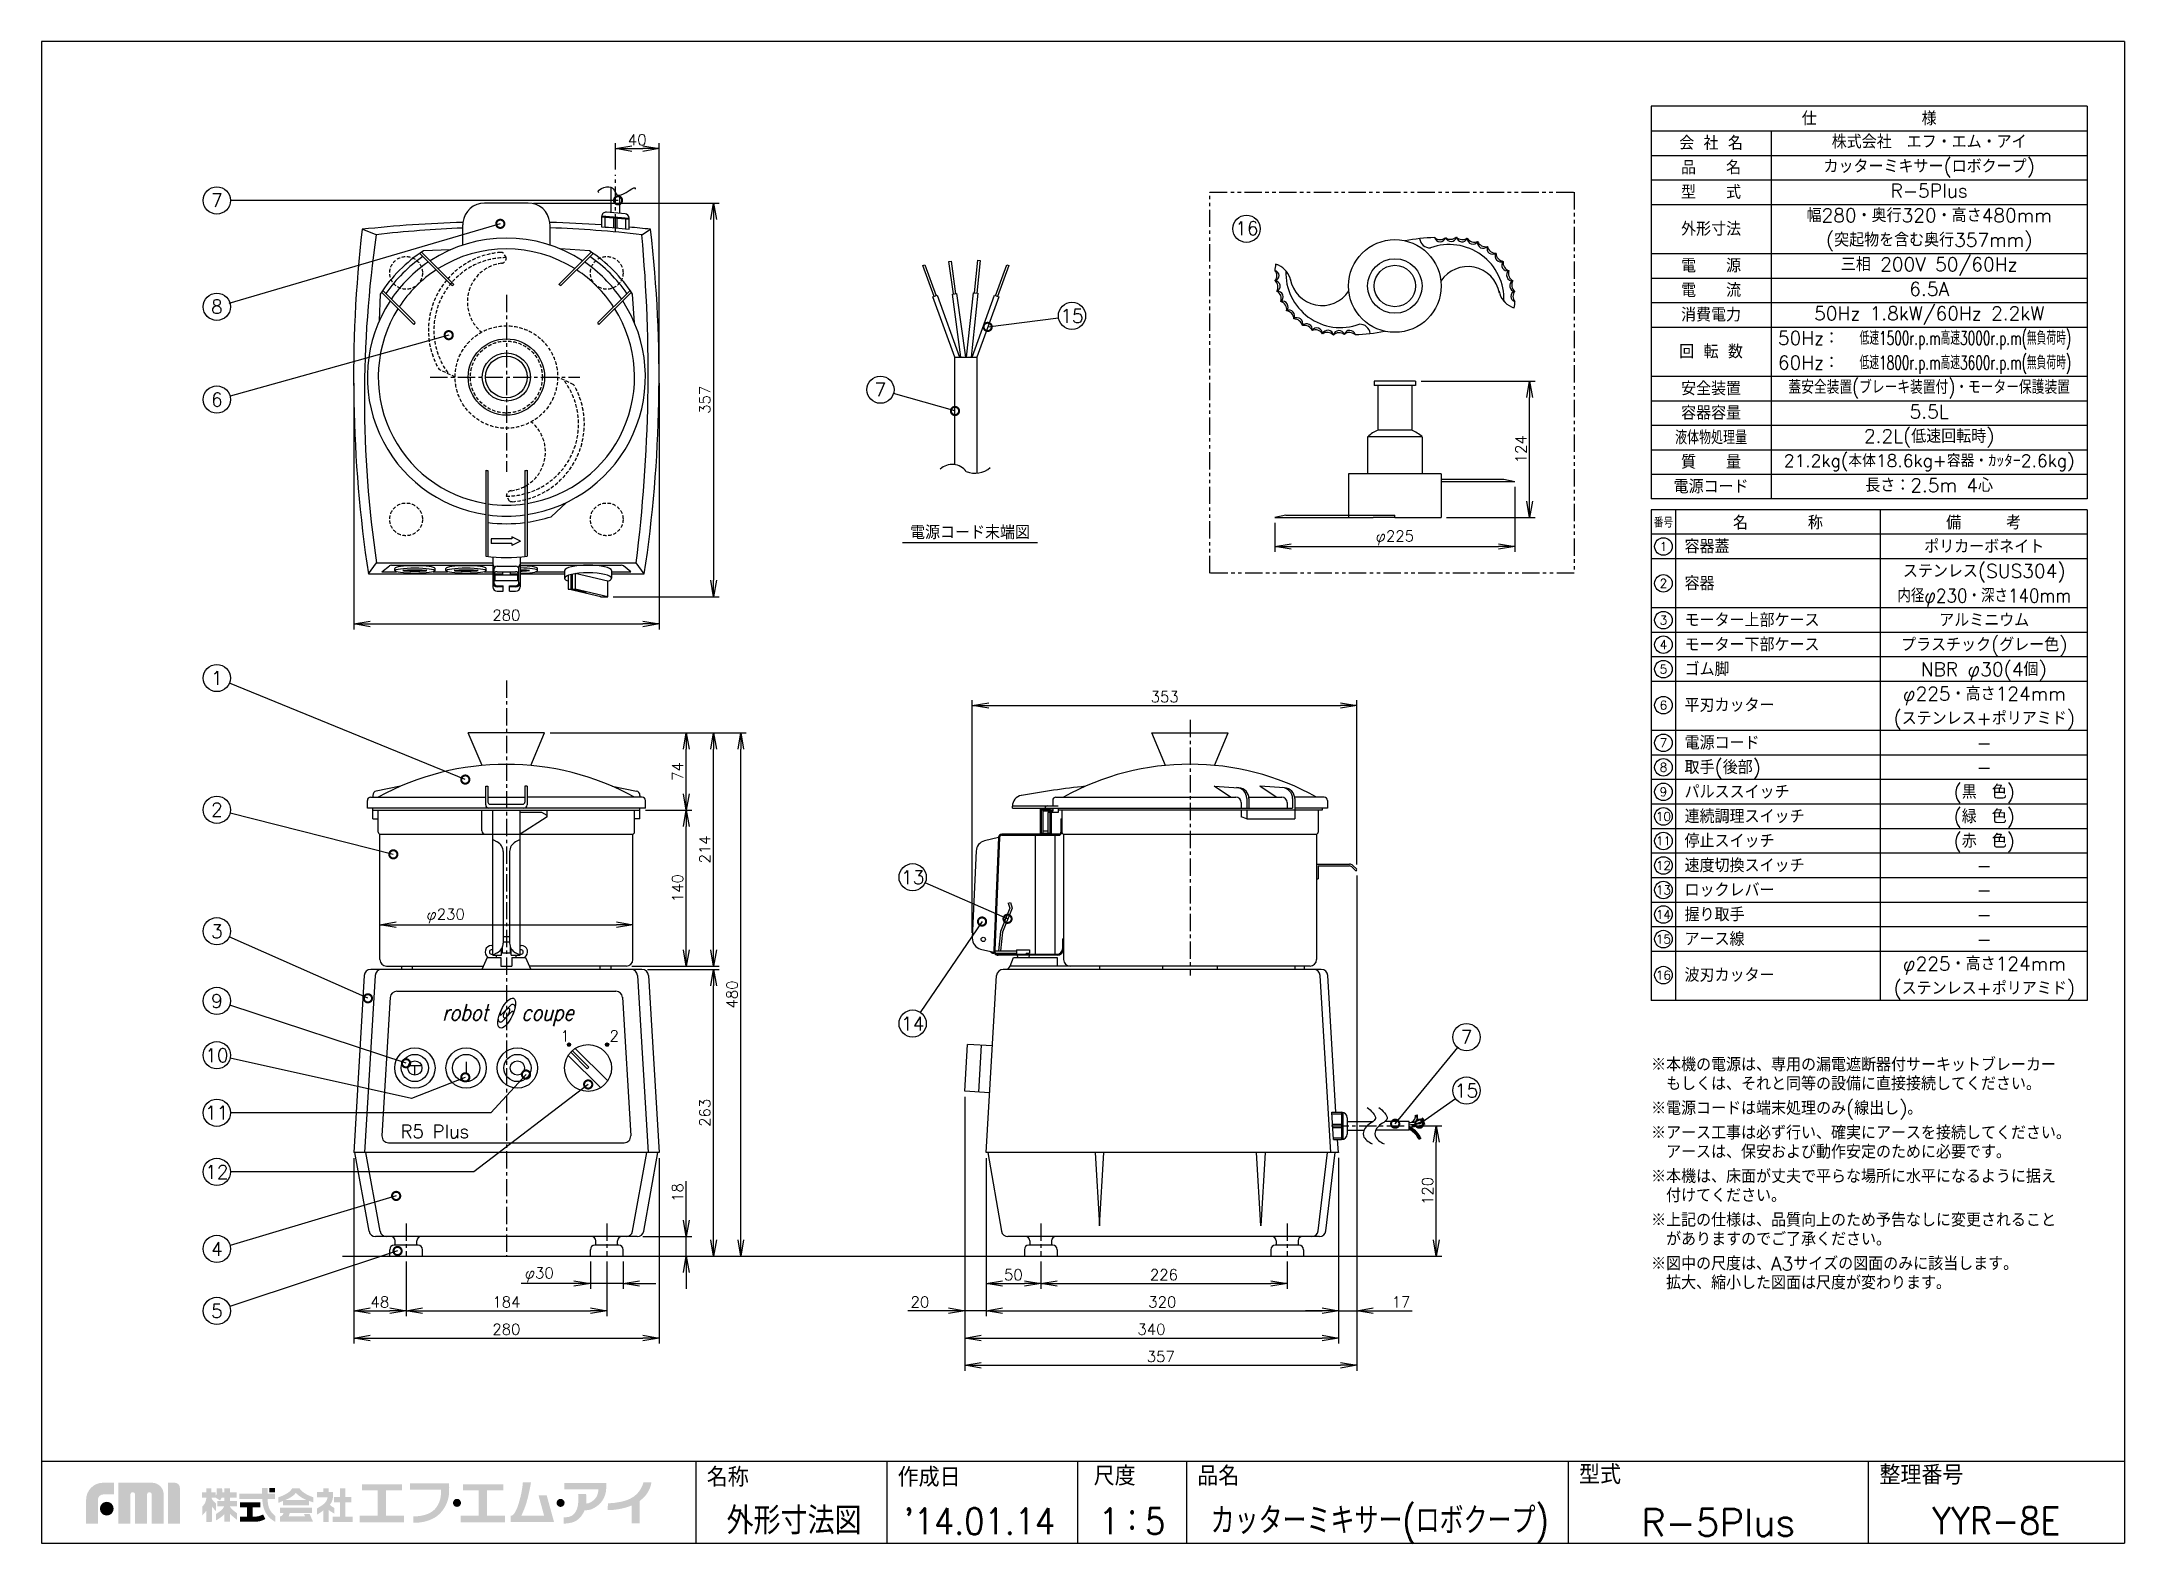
# Model space of a CAD drawing. Extents: x 115 to 2025, y 0 to 1377.
import ezdxf
from ezdxf.enums import TextEntityAlignment as Align

# ---------------------------------------------------------------- set-up
doc = ezdxf.new("R2010")
doc.units = 0
doc.header["$LTSCALE"] = 0.5
doc.header["$PDMODE"] = 3
for name, pattern in [('CENTER', [50.8, 31.75, -6.35, 6.35, -6.35]), ('HIDDEN', [9.525, 6.35, -3.175]), ('PHANTOM', [63.5, 31.75, -6.35, 6.35, -6.35, 6.35, -6.35])]:
    doc.linetypes.add(name, pattern=pattern)
doc.layers.get('0').update_dxf_attribs({"linetype": 'CONTINUOUS'})
doc.layers.get('DEFPOINTS').update_dxf_attribs({"linetype": 'CONTINUOUS'})
for name, color, linetype in [('DANMEN', 7, 'CONTINUOUS'), ('KIKI-2D2', 7, 'CONTINUOUS'), ('SIYOU', 7, 'CONTINUOUS'), ('SUNPOU', 7, 'CONTINUOUS'), ('WAKU', 7, 'CONTINUOUS')]:
    doc.layers.add(name, color=color, linetype=linetype)
doc.styles.get("Standard").update_dxf_attribs({"font": 'ROMANS', "bigfont": 'EXTFONT.shx'})
doc.dimstyles.get("Standard").update_dxf_attribs({"dimscale": 5, "dimtxt": 2, "dimasz": 3, "dimexe": 1, "dimexo": 1, "dimgap": 0.6, "dimtad": 3, "dimdec": 0, "dimzin": 0, "dimdsep": 46, "dimtxsty": 'STANDARD', "dimblk1": 'OPEN', "dimblk2": 'OPEN', "dimsah": 1, "dimcen": 1.5, "dimadec": 0, "dimazin": 0, "dimtfac": 1, "dimtdec": 0, "dimtmove": 0, "dimatfit": 0, "dimldrblk": 'DOTSMALL', "dimfxl": 1, "dimtvp": 1, "dimtolj": 1, "dimtzin": 0, "dimarcsym": 0})

msp = doc.modelspace()

# ---------------------------------------------------------------- texts
at = {"color": 2, "oblique": 15, "width": 0.8}
msp.add_text('robot   coupe', height=15, dxfattribs=at).set_placement((482.3, 479))
at = {"color": 2}
for s, height, p in [('1', 10, (590.8, 460)), ('2', 10, (635.8, 460)), ('R5 Plus', 12, (444.3, 371.4))]:
    msp.add_text(s, height=height, dxfattribs=at).set_placement(p)
at = {"layer": 'SIYOU'}
for s, p in [('仕\u3000\u3000\u3000\u3000\u3000\u3000\u3000様', (1791, 1306.3)), ('会 社 名', (1646, 1283.8)), ('品\u3000\u3000名', (1646, 1261.3)), ('型\u3000\u3000式', (1646, 1238.8)), ('外形寸法', (1646, 1205)), ('電\u3000\u3000源', (1646, 1171.3)), ('電\u3000\u3000流', (1646, 1148.8)), ('消費電力', (1646, 1126.3)), ('回 転 数', (1646, 1092.5)), ('安全装置', (1646, 1058.7)), ('容器容量', (1646, 1036.3)), ('質\u3000\u3000量', (1646, 991.3)), ('電源コード', (1646, 968.8))]:
    msp.add_text(s, height=12.5, dxfattribs=at).set_placement(p, align=Align.MIDDLE_CENTER)
at = {"layer": 'SIYOU', "color": 1}
for s, height, p in [('株式会社\u3000エフ・エム・アイ', 12.5, (1846, 1285)), ('カッターミキサー(ロボクープ)', 12.5, (1846, 1262.5)), ('R-5Plus', 12.5, (1846, 1240)), ('幅280・奥行320・高さ480mm', 12.5, (1846, 1217.5)), ('(突起物を含む奥行357mm)', 12.5, (1846, 1195)), ('三相 200V 50/60Hz', 12.5, (1846, 1172.5)), ('6.5A', 12.5, (1846, 1150)), ('50Hz 1.8kW/60Hz 2.2kW', 12.5, (1846, 1127.5)), ('5.5L', 12.5, (1846, 1037.5)), ('2.2L(低速回転時)', 12.5, (1846, 1015)), ('21.2kg(本体18.6kg+容器・ｶｯﾀｰ2.6kg)', 11.5, (1846, 992.5)), ('長さ：2.5m 4心', 12.5, (1846, 970)), ('ポリカーボネイト', 12.5, (1896.5, 913.8)), ('ステンレス(SUS304)', 12.5, (1896.5, 891.3)), ('アルミニウム', 12.5, (1896.5, 846.3)), ('プラスチック(グレー色)', 12.5, (1896.5, 823.8)), ('NBR φ30(4個)', 12.5, (1896, 801.3)), ('φ225・高さ124mm', 12.5, (1896.5, 778.8)), ('(ステンレス+ポリアミド)', 12.5, (1896.5, 756.3)), ('-', 12.5, (1896.5, 733.8)), ('-', 12.5, (1896.5, 711.3)), ('(黒\u3000色)', 12.5, (1896.5, 688.8)), ('(緑\u3000色)', 12.5, (1896.5, 666.3)), ('(赤\u3000色)', 12.5, (1896.5, 643.8)), ('-', 12.5, (1896.5, 621.3)), ('-', 12.5, (1896.5, 598.8)), ('-', 12.5, (1896.5, 576.3)), ('φ225・高さ124mm', 12.5, (1896.5, 531.3)), ('-', 12.5, (1896.5, 553.8)), ('(ステンレス+ポリアミド)', 12.5, (1896.5, 508.8))]:
    msp.add_text(s, height=height, dxfattribs=at).set_placement(p, align=Align.MIDDLE_CENTER)
for s, p in [('50Hz：', (1707.3, 1105)), ('60Hz：', (1707.3, 1082.5))]:
    msp.add_text(s, height=12.5, dxfattribs=at).set_placement(p, align=Align.MIDDLE_LEFT)
for s, width, p in [('低速1500r.p.m高速3000r.p.m(無負荷時)', 0.65, (1879.2, 1105)), ('低速1800r.p.m高速3600r.p.m(無負荷時)', 0.65, (1879.2, 1082.5)), ('蓋安全装置(ブレーキ装置付)・モーター保護装置', 0.85, (1846, 1060)), ('内径φ230・深さ140mm', 0.9, (1896.5, 868.8))]:
    msp.add_text(s, height=12.5, dxfattribs=dict(at, width=width)).set_placement(p, align=Align.MIDDLE_CENTER)
at = {"layer": 'SIYOU', "width": 0.8}
msp.add_text('液体物処理量', height=12.5, dxfattribs=at).set_placement((1646, 1013.8), align=Align.MIDDLE_CENTER)
at = {"layer": 'SIYOU'}
for s, height, p in [('番号', 8.04, (1602.3, 936.3)), ('名\u3000\u3000\u3000\u3000称', 12.5, (1707.3, 936.3)), ('備\u3000\u3000\u3000考', 12.5, (1896, 936.3)), ('1', 8.04, (1602.3, 913.8)), ('2', 8.04, (1602.3, 880)), ('3', 8.04, (1602.3, 846.3)), ('4', 8.04, (1602.3, 823.8)), ('5', 8.04, (1602.3, 801.3)), ('6', 8.04, (1602.3, 768.3)), ('7', 8.04, (1602.3, 733.8)), ('8', 8.04, (1602.3, 711.3)), ('9', 8.04, (1602.3, 688.8)), ('10', 8.04, (1602.3, 666.3)), ('11', 8.04, (1602.3, 643.8)), ('12', 8.04, (1602.3, 621.3)), ('13', 8.04, (1602.3, 598.8)), ('14', 8.04, (1602.3, 576.3)), ('15', 8.04, (1602.3, 553.8)), ('16', 8.04, (1602.3, 520.8))]:
    msp.add_text(s, height=height, dxfattribs=at).set_placement(p, align=Align.MIDDLE)
at = {"layer": 'SIYOU', "color": 1}
msp.add_text('電源コード末端図', height=12.5, dxfattribs=at).set_placement((966.4, 927.4), align=Align.MIDDLE)
at = {"layer": 'SIYOU'}
for s, p in [('容器蓋', (1621.7, 913.8)), ('容器', (1621.7, 880)), ('モーター上部ケース', (1621.7, 846.3)), ('モーター下部ケース', (1621.7, 823.8)), ('ゴム脚', (1621.7, 801.3)), ('平刃カッター', (1621.7, 768.3)), ('電源コード', (1621.7, 733.8)), ('取手(後部)', (1621.7, 711.3)), ('パルススイッチ', (1621.7, 688.8)), ('連続調理スイッチ', (1621.7, 666.3)), ('停止スイッチ', (1621.7, 643.8)), ('速度切換スイッチ', (1621.7, 621.3)), ('ロックレバー', (1621.7, 598.8)), ('握り取手', (1621.7, 576.3)), ('アース線', (1621.7, 553.8)), ('波刃カッター', (1621.7, 520.8))]:
    msp.add_text(s, height=12.5, dxfattribs=at).set_placement(p, align=Align.MIDDLE_LEFT)
at = {"layer": 'SIYOU', "color": 1}
for s, p in [('※本機の電源は、専用の漏電遮断器付サーキットブレーカー ', (1591, 432.5)), ('\u3000もしくは、それと同等の設備に直接接続してください。', (1591, 415)), ('※電源コードは端末処理のみ(線出し)。', (1591, 392.5)), ('※アース工事は必ず行い、確実にアースを接続してください。', (1591, 370)), ('\u3000アースは、保安および動作安定のために必要です。', (1591, 352.5)), ('※本機は、床面が丈夫で平らな場所に水平になるように据え', (1591, 330)), ('\u3000付けてください。', (1591, 312.5)), ('※上記の仕様は、品質向上のため予告なしに変更されること', (1591, 290)), ('\u3000がありますのでご了承ください。', (1591, 272.5)), ('※図中の尺度は、A3サイズの図面のみに該当します。', (1591, 250)), ('\u3000拡大、縮小した図面は尺度が変わります。', (1591, 232.5))]:
    msp.add_text(s, height=12.5, dxfattribs=at).set_placement(p)
at = {"layer": 'SUNPOU'}
for s, p in [('7', (275.7, 1231.2)), ('16', (1220.3, 1205.6)), ('8', (275.7, 1133.7)), ('15', (1059.9, 1125.3)), ('6', (275.7, 1048.5)), ('7', (884.2, 1057.6)), ('1', (275.7, 793.2)), ('2', (275.7, 672.4)), ('13', (913.8, 610.5)), ('3', (275.7, 561)), ('9', (275.7, 497.1)), ('14', (913.8, 476.3)), ('7', (1421.7, 463.9)), ('10', (275.7, 447.3)), ('15', (1421.7, 414.9)), ('11', (275.6, 394.6)), ('12', (275.7, 340.3)), ('4', (275.7, 269.7)), ('5', (275.7, 212.8))]:
    msp.add_text(s, height=12.5, dxfattribs=at).set_placement(p, align=Align.MIDDLE)
at = {"layer": 'WAKU'}
for s, p in [('名称', (725, 51.6)), ('作成日', (900, 51.6)), ('尺度', (1079.8, 52.7)), ('品名', (1174.8, 52.7)), ('型式', (1524.9, 54)), ('整理番号', (1800.4, 53.6))]:
    msp.add_text(s, height=17.5, dxfattribs=at).set_placement(p)
at = {"layer": 'WAKU', "color": 1, "width": 0.9}
for s, height, p in [('外形寸法図', 25, (805, 8)), ("'14.01.14", 24, (975, 8)), ('1：5', 24, (1115, 8)), ('YYR-8E', 25, (1907.5, 8))]:
    msp.add_text(s, height=height, dxfattribs=at).set_placement(p, align=Align.CENTER)
at = {"layer": 'WAKU', "color": 1, "width": 0.8}
msp.add_text('カッターミキサー(ロボクープ)', height=25, dxfattribs=at).set_placement((1342, 18.8), align=Align.MIDDLE)
at = {"layer": 'WAKU', "color": 1}
msp.add_text('R-5Plus', height=25, dxfattribs=at).set_placement((1652.5, 18.8), align=Align.MIDDLE)

# ---------------------------------------------------------------- blocks, each defined once
blk = doc.blocks.new('_DotSmall')
at = {"color": 0, "linetype": 'ByBlock', "const_width": 0.5}
blk.add_lwpolyline([(-0.0625, 0, 1), (0.0625, 0, 1)], format="xyb", close=True, dxfattribs=at)
blk = doc.blocks.new('_OPEN')
at = {"color": 0, "linetype": 'ByBlock'}
for p, q in [((-1, 0.17), (0, 0)), ((0, 0), (-1, -0.17)), ((0, 0), (-1, 0))]:
    blk.add_line(p, q, dxfattribs=at)
blk = doc.blocks.new('*D2')
at = {"layer": 'DEFPOINTS', "color": 0}
for p in [(1321.2, 617.2), (961.5, 414.3), (1321.2, 163)]:
    blk.add_point(p, dxfattribs=at)
at = {"layer": 'SUNPOU', "color": 0, "lineweight": -2}
for p, q in [((1321.2, 612.2), (1321.2, 158)), ((961.5, 409.3), (961.5, 158)), ((976.5, 163), (1306.2, 163))]:
    blk.add_line(p, q, dxfattribs=at)
at = {"layer": 'SUNPOU', "color": 0, "lineweight": -2, "xscale": 15, "yscale": 15, "zscale": 15, "rotation": 180}
blk.add_blockref('_OPEN', (961.5, 163), dxfattribs=at)
at = {"layer": 'SUNPOU', "color": 0, "lineweight": -2, "xscale": 15, "yscale": 15, "zscale": 15}
blk.add_blockref('_OPEN', (1321.2, 163), dxfattribs=at)
at = {"layer": 'SUNPOU', "color": 0, "insert": (1141.3, 171), "char_height": 10, "attachment_point": 5}
blk.add_mtext('\\A1;357', dxfattribs=at)
blk = doc.blocks.new('*D3')
at = {"layer": 'DEFPOINTS', "color": 0}
for p in [(561.2, 1228.7), (634.1, 867.8), (731.2, 867.8)]:
    blk.add_point(p, dxfattribs=at)
at = {"layer": 'SUNPOU', "color": 0, "lineweight": -2}
for p, q in [((566.2, 1228.7), (736.2, 1228.7)), ((731.2, 1213.7), (731.2, 882.8)), ((639.1, 867.8), (736.2, 867.8))]:
    blk.add_line(p, q, dxfattribs=at)
at = {"layer": 'SUNPOU', "color": 0, "lineweight": -2, "xscale": 15, "yscale": 15, "zscale": 15}
for p, rotation in [((731.2, 1228.7), 90), ((731.2, 867.8), 270)]:
    blk.add_blockref('_OPEN', p, dxfattribs=dict(at, rotation=rotation))
at = {"layer": 'SUNPOU', "color": 0, "insert": (723.2, 1048.3), "char_height": 10, "attachment_point": 5, "rotation": 90}
blk.add_mtext('\\A1;357', dxfattribs=at)
blk = doc.blocks.new('*D4')
at = {"layer": 'DEFPOINTS', "color": 0}
for p in [(401.2, 1068.5), (681.2, 1068.5), (681.2, 842.8)]:
    blk.add_point(p, dxfattribs=at)
at = {"layer": 'SUNPOU', "color": 0, "lineweight": -2}
for p, q in [((401.2, 1063.5), (401.2, 837.8)), ((681.2, 1063.5), (681.2, 837.8)), ((416.2, 842.8), (666.2, 842.8))]:
    blk.add_line(p, q, dxfattribs=at)
at = {"layer": 'SUNPOU', "color": 0, "lineweight": -2, "xscale": 15, "yscale": 15, "zscale": 15, "rotation": 180}
blk.add_blockref('_OPEN', (401.2, 842.8), dxfattribs=at)
at = {"layer": 'SUNPOU', "color": 0, "lineweight": -2, "xscale": 15, "yscale": 15, "zscale": 15}
blk.add_blockref('_OPEN', (681.2, 842.8), dxfattribs=at)
at = {"layer": 'SUNPOU', "color": 0, "insert": (541.2, 850.8), "char_height": 10, "attachment_point": 5}
blk.add_mtext('\\A1;280', dxfattribs=at)
blk = doc.blocks.new('*D5')
at = {"layer": 'DEFPOINTS', "color": 0}
for p in [(681.2, 1278.7), (641.2, 1254.6), (681.2, 1068.5)]:
    blk.add_point(p, dxfattribs=at)
at = {"layer": 'SUNPOU', "color": 0, "lineweight": -2}
for p, q in [((641.2, 1259.6), (641.2, 1283.7)), ((681.2, 1073.5), (681.2, 1283.7)), ((656.2, 1278.7), (666.2, 1278.7))]:
    blk.add_line(p, q, dxfattribs=at)
at = {"layer": 'SUNPOU', "color": 0, "lineweight": -2, "xscale": 15, "yscale": 15, "zscale": 15, "rotation": 180}
blk.add_blockref('_OPEN', (641.2, 1278.7), dxfattribs=at)
at = {"layer": 'SUNPOU', "color": 0, "lineweight": -2, "xscale": 15, "yscale": 15, "zscale": 15}
blk.add_blockref('_OPEN', (681.2, 1278.7), dxfattribs=at)
at = {"layer": 'SUNPOU', "color": 0, "insert": (661.2, 1286.7), "char_height": 10, "attachment_point": 5}
blk.add_mtext('\\A1;40', dxfattribs=at)
blk = doc.blocks.new('*D6')
at = {"layer": 'DEFPOINTS', "color": 0}
for p in [(425.2, 567), (657.2, 567), (657.2, 567)]:
    blk.add_point(p, dxfattribs=at)
at = {"layer": 'SUNPOU', "color": 0, "lineweight": -2}
blk.add_line((440.2, 567), (642.2, 567), dxfattribs=at)
at = {"layer": 'SUNPOU', "color": 0, "lineweight": -2, "xscale": 15, "yscale": 15, "zscale": 15, "rotation": 180}
blk.add_blockref('_OPEN', (425.2, 567), dxfattribs=at)
at = {"layer": 'SUNPOU', "color": 0, "lineweight": -2, "xscale": 15, "yscale": 15, "zscale": 15}
blk.add_blockref('_OPEN', (657.2, 567), dxfattribs=at)
at = {"layer": 'SUNPOU', "color": 0, "insert": (485.5, 575), "char_height": 10, "attachment_point": 5}
blk.add_mtext('\\A1;φ230', dxfattribs=at)
blk = doc.blocks.new('*D7')
at = {"layer": 'DEFPOINTS', "color": 0}
for p in [(618.2, 263), (648.2, 263), (618.2, 238)]:
    blk.add_point(p, dxfattribs=at)
at = {"layer": 'SUNPOU', "color": 0, "lineweight": -2}
for p, q in [((618.2, 258), (618.2, 233)), ((648.2, 258), (648.2, 233)), ((603.2, 238), (554.6, 238)), ((648.2, 238), (618.2, 238)), ((663.2, 238), (678.2, 238))]:
    blk.add_line(p, q, dxfattribs=at)
at = {"layer": 'SUNPOU', "color": 0, "lineweight": -2, "xscale": 15, "yscale": 15, "zscale": 15}
blk.add_blockref('_OPEN', (618.2, 238), dxfattribs=at)
at = {"layer": 'SUNPOU', "color": 0, "lineweight": -2, "xscale": 15, "yscale": 15, "zscale": 15, "rotation": 180}
blk.add_blockref('_OPEN', (648.2, 238), dxfattribs=at)
at = {"layer": 'SUNPOU', "color": 0, "insert": (571.4, 246), "char_height": 10, "attachment_point": 5}
blk.add_mtext('\\A1;φ30', dxfattribs=at)
blk = doc.blocks.new('*D8')
at = {"layer": 'DEFPOINTS', "color": 0}
for p in [(449.2, 263), (633.2, 263), (633.2, 213)]:
    blk.add_point(p, dxfattribs=at)
at = {"layer": 'SUNPOU', "color": 0, "lineweight": -2}
for p, q in [((449.2, 258), (449.2, 208)), ((633.2, 258), (633.2, 208)), ((464.2, 213), (618.2, 213))]:
    blk.add_line(p, q, dxfattribs=at)
at = {"layer": 'SUNPOU', "color": 0, "lineweight": -2, "xscale": 15, "yscale": 15, "zscale": 15, "rotation": 180}
blk.add_blockref('_OPEN', (449.2, 213), dxfattribs=at)
at = {"layer": 'SUNPOU', "color": 0, "lineweight": -2, "xscale": 15, "yscale": 15, "zscale": 15}
blk.add_blockref('_OPEN', (633.2, 213), dxfattribs=at)
at = {"layer": 'SUNPOU', "color": 0, "insert": (541.2, 221), "char_height": 10, "attachment_point": 5}
blk.add_mtext('\\A1;184', dxfattribs=at)
blk = doc.blocks.new('*D9')
at = {"layer": 'DEFPOINTS', "color": 0}
for p in [(401.2, 358), (681.2, 358), (681.2, 188)]:
    blk.add_point(p, dxfattribs=at)
at = {"layer": 'SUNPOU', "color": 0, "lineweight": -2}
for p, q in [((401.2, 353), (401.2, 183)), ((681.2, 353), (681.2, 183)), ((416.2, 188), (666.2, 188))]:
    blk.add_line(p, q, dxfattribs=at)
at = {"layer": 'SUNPOU', "color": 0, "lineweight": -2, "xscale": 15, "yscale": 15, "zscale": 15, "rotation": 180}
blk.add_blockref('_OPEN', (401.2, 188), dxfattribs=at)
at = {"layer": 'SUNPOU', "color": 0, "lineweight": -2, "xscale": 15, "yscale": 15, "zscale": 15}
blk.add_blockref('_OPEN', (681.2, 188), dxfattribs=at)
at = {"layer": 'SUNPOU', "color": 0, "insert": (541.2, 196), "char_height": 10, "attachment_point": 5}
blk.add_mtext('\\A1;280', dxfattribs=at)
blk = doc.blocks.new('*D10')
at = {"layer": 'DEFPOINTS', "color": 0}
for p in [(661.2, 281), (706.2, 281), (648.2, 263)]:
    blk.add_point(p, dxfattribs=at)
at = {"layer": 'SUNPOU', "color": 0, "lineweight": -2}
for p, q in [((706.2, 296), (706.2, 331.8)), ((666.2, 281), (711.2, 281)), ((706.2, 263), (706.2, 281)), ((653.2, 263), (711.2, 263)), ((706.2, 248), (706.2, 233))]:
    blk.add_line(p, q, dxfattribs=at)
at = {"layer": 'SUNPOU', "color": 0, "lineweight": -2, "xscale": 15, "yscale": 15, "zscale": 15}
for p, rotation in [((706.2, 281), 270), ((706.2, 263), 90)]:
    blk.add_blockref('_OPEN', p, dxfattribs=dict(at, rotation=rotation))
at = {"layer": 'SUNPOU', "color": 0, "insert": (698.2, 321.4), "char_height": 10, "attachment_point": 5, "rotation": 90}
blk.add_mtext('\\A1;18', dxfattribs=at)
blk = doc.blocks.new('*D11')
at = {"layer": 'DEFPOINTS', "color": 0}
for p in [(665.5, 526), (731.2, 526), (648.2, 263)]:
    blk.add_point(p, dxfattribs=at)
at = {"layer": 'SUNPOU', "color": 0, "lineweight": -2}
for p, q in [((670.5, 526), (736.2, 526)), ((731.2, 278), (731.2, 511)), ((653.2, 263), (736.2, 263))]:
    blk.add_line(p, q, dxfattribs=at)
at = {"layer": 'SUNPOU', "color": 0, "lineweight": -2, "xscale": 15, "yscale": 15, "zscale": 15}
for p, rotation in [((731.2, 526), 90), ((731.2, 263), 270)]:
    blk.add_blockref('_OPEN', p, dxfattribs=dict(at, rotation=rotation))
at = {"layer": 'SUNPOU', "color": 0, "insert": (723.2, 394.5), "char_height": 10, "attachment_point": 5, "rotation": 90}
blk.add_mtext('\\A1;263', dxfattribs=at)
blk = doc.blocks.new('*D12')
at = {"layer": 'DEFPOINTS', "color": 0}
for p in [(576.2, 743), (731.2, 743), (651.2, 529)]:
    blk.add_point(p, dxfattribs=at)
at = {"layer": 'SUNPOU', "color": 0, "lineweight": -2}
for p, q in [((581.2, 743), (736.2, 743)), ((731.2, 544), (731.2, 728)), ((656.2, 529), (736.2, 529))]:
    blk.add_line(p, q, dxfattribs=at)
at = {"layer": 'SUNPOU', "color": 0, "lineweight": -2, "xscale": 15, "yscale": 15, "zscale": 15}
for p, rotation in [((731.2, 743), 90), ((731.2, 529), 270)]:
    blk.add_blockref('_OPEN', p, dxfattribs=dict(at, rotation=rotation))
at = {"layer": 'SUNPOU', "color": 0, "insert": (723.2, 636), "char_height": 10, "attachment_point": 5, "rotation": 90}
blk.add_mtext('\\A1;214', dxfattribs=at)
blk = doc.blocks.new('*D13')
at = {"layer": 'DEFPOINTS', "color": 0}
for p in [(663.7, 672), (706.2, 672), (651.2, 529)]:
    blk.add_point(p, dxfattribs=at)
at = {"layer": 'SUNPOU', "color": 0, "lineweight": -2}
for p, q in [((668.7, 672), (711.2, 672)), ((706.2, 544), (706.2, 657)), ((656.2, 529), (711.2, 529))]:
    blk.add_line(p, q, dxfattribs=at)
at = {"layer": 'SUNPOU', "color": 0, "lineweight": -2, "xscale": 15, "yscale": 15, "zscale": 15}
for p, rotation in [((706.2, 672), 90), ((706.2, 529), 270)]:
    blk.add_blockref('_OPEN', p, dxfattribs=dict(at, rotation=rotation))
at = {"layer": 'SUNPOU', "color": 0, "insert": (698.2, 600.5), "char_height": 10, "attachment_point": 5, "rotation": 90}
blk.add_mtext('\\A1;140', dxfattribs=at)
blk = doc.blocks.new('*D14')
at = {"layer": 'DEFPOINTS', "color": 0}
for p in [(576.2, 743), (706.2, 743), (663.7, 672)]:
    blk.add_point(p, dxfattribs=at)
at = {"layer": 'SUNPOU', "color": 0, "lineweight": -2}
for p, q in [((581.2, 743), (711.2, 743)), ((706.2, 687), (706.2, 728)), ((668.7, 672), (711.2, 672))]:
    blk.add_line(p, q, dxfattribs=at)
at = {"layer": 'SUNPOU', "color": 0, "lineweight": -2, "xscale": 15, "yscale": 15, "zscale": 15}
for p, rotation in [((706.2, 743), 90), ((706.2, 672), 270)]:
    blk.add_blockref('_OPEN', p, dxfattribs=dict(at, rotation=rotation))
at = {"layer": 'SUNPOU', "color": 0, "insert": (698.2, 707.5), "char_height": 10, "attachment_point": 5, "rotation": 90}
blk.add_mtext('\\A1;74', dxfattribs=at)
blk = doc.blocks.new('*D15')
at = {"layer": 'DEFPOINTS', "color": 0}
for p in [(576.2, 743), (756.2, 743), (648.2, 263)]:
    blk.add_point(p, dxfattribs=at)
at = {"layer": 'SUNPOU', "color": 0, "lineweight": -2}
for p, q in [((581.2, 743), (761.2, 743)), ((756.2, 278), (756.2, 728)), ((653.2, 263), (761.2, 263))]:
    blk.add_line(p, q, dxfattribs=at)
at = {"layer": 'SUNPOU', "color": 0, "lineweight": -2, "xscale": 15, "yscale": 15, "zscale": 15}
for p, rotation in [((756.2, 743), 90), ((756.2, 263), 270)]:
    blk.add_blockref('_OPEN', p, dxfattribs=dict(at, rotation=rotation))
at = {"layer": 'SUNPOU', "color": 0, "insert": (748.2, 503), "char_height": 10, "attachment_point": 5, "rotation": 90}
blk.add_mtext('\\A1;480', dxfattribs=at)
blk = doc.blocks.new('*D16')
at = {"layer": 'DEFPOINTS', "color": 0}
for p in [(1366.5, 382.5), (1394, 382.5), (1272.2, 263)]:
    blk.add_point(p, dxfattribs=at)
at = {"layer": 'SUNPOU', "color": 0, "lineweight": -2}
for p, q in [((1371.5, 382.5), (1399, 382.5)), ((1394, 278), (1394, 367.5)), ((1277.2, 263), (1399, 263))]:
    blk.add_line(p, q, dxfattribs=at)
at = {"layer": 'SUNPOU', "color": 0, "lineweight": -2, "xscale": 15, "yscale": 15, "zscale": 15}
for p, rotation in [((1394, 382.5), 90), ((1394, 263), 270)]:
    blk.add_blockref('_OPEN', p, dxfattribs=dict(at, rotation=rotation))
at = {"layer": 'SUNPOU', "color": 0, "insert": (1386, 322.8), "char_height": 10, "attachment_point": 5, "rotation": 90}
blk.add_mtext('\\A1;120', dxfattribs=at)
blk = doc.blocks.new('*D17')
at = {"layer": 'DEFPOINTS', "color": 0}
for p in [(981.2, 358), (1031.2, 263), (1031.2, 238)]:
    blk.add_point(p, dxfattribs=at)
at = {"layer": 'SUNPOU', "color": 0, "lineweight": -2}
for p, q in [((981.2, 353), (981.2, 233)), ((1031.2, 258), (1031.2, 233)), ((996.2, 238), (1016.2, 238))]:
    blk.add_line(p, q, dxfattribs=at)
at = {"layer": 'SUNPOU', "color": 0, "lineweight": -2, "xscale": 15, "yscale": 15, "zscale": 15, "rotation": 180}
blk.add_blockref('_OPEN', (981.2, 238), dxfattribs=at)
at = {"layer": 'SUNPOU', "color": 0, "lineweight": -2, "xscale": 15, "yscale": 15, "zscale": 15}
blk.add_blockref('_OPEN', (1031.2, 238), dxfattribs=at)
at = {"layer": 'SUNPOU', "color": 0, "insert": (1006.2, 246), "char_height": 10, "attachment_point": 5}
blk.add_mtext('\\A1;50', dxfattribs=at)
blk = doc.blocks.new('*D18')
at = {"layer": 'DEFPOINTS', "color": 0}
for p in [(1031.2, 263), (1257.2, 263), (1257.2, 238)]:
    blk.add_point(p, dxfattribs=at)
at = {"layer": 'SUNPOU', "color": 0, "lineweight": -2}
for p, q in [((1031.2, 258), (1031.2, 233)), ((1257.2, 258), (1257.2, 233)), ((1046.2, 238), (1242.2, 238))]:
    blk.add_line(p, q, dxfattribs=at)
at = {"layer": 'SUNPOU', "color": 0, "lineweight": -2, "xscale": 15, "yscale": 15, "zscale": 15, "rotation": 180}
blk.add_blockref('_OPEN', (1031.2, 238), dxfattribs=at)
at = {"layer": 'SUNPOU', "color": 0, "lineweight": -2, "xscale": 15, "yscale": 15, "zscale": 15}
blk.add_blockref('_OPEN', (1257.2, 238), dxfattribs=at)
at = {"layer": 'SUNPOU', "color": 0, "insert": (1144.2, 246), "char_height": 10, "attachment_point": 5}
blk.add_mtext('\\A1;226', dxfattribs=at)
blk = doc.blocks.new('*D19')
at = {"layer": 'DEFPOINTS', "color": 0}
for p in [(961.5, 414.3), (981.2, 358), (981.2, 213)]:
    blk.add_point(p, dxfattribs=at)
at = {"layer": 'SUNPOU', "color": 0, "lineweight": -2}
for p, q in [((961.5, 409.3), (961.5, 208)), ((981.2, 353), (981.2, 208)), ((946.5, 213), (909.3, 213)), ((981.2, 213), (961.5, 213)), ((996.2, 213), (1011.2, 213))]:
    blk.add_line(p, q, dxfattribs=at)
at = {"layer": 'SUNPOU', "color": 0, "lineweight": -2, "xscale": 15, "yscale": 15, "zscale": 15}
blk.add_blockref('_OPEN', (961.5, 213), dxfattribs=at)
at = {"layer": 'SUNPOU', "color": 0, "lineweight": -2, "xscale": 15, "yscale": 15, "zscale": 15, "rotation": 180}
blk.add_blockref('_OPEN', (981.2, 213), dxfattribs=at)
at = {"layer": 'SUNPOU', "color": 0, "insert": (920.4, 221), "char_height": 10, "attachment_point": 5}
blk.add_mtext('\\A1;20', dxfattribs=at)
blk = doc.blocks.new('*D20')
at = {"layer": 'DEFPOINTS', "color": 0}
for p in [(981.2, 358), (1304.2, 358), (1304.2, 213)]:
    blk.add_point(p, dxfattribs=at)
at = {"layer": 'SUNPOU', "color": 0, "lineweight": -2}
for p, q in [((981.2, 353), (981.2, 208)), ((1304.2, 353), (1304.2, 208)), ((996.2, 213), (1289.2, 213))]:
    blk.add_line(p, q, dxfattribs=at)
at = {"layer": 'SUNPOU', "color": 0, "lineweight": -2, "xscale": 15, "yscale": 15, "zscale": 15, "rotation": 180}
blk.add_blockref('_OPEN', (981.2, 213), dxfattribs=at)
at = {"layer": 'SUNPOU', "color": 0, "lineweight": -2, "xscale": 15, "yscale": 15, "zscale": 15}
blk.add_blockref('_OPEN', (1304.2, 213), dxfattribs=at)
at = {"layer": 'SUNPOU', "color": 0, "insert": (1142.7, 221), "char_height": 10, "attachment_point": 5}
blk.add_mtext('\\A1;320', dxfattribs=at)
blk = doc.blocks.new('*D21')
at = {"layer": 'DEFPOINTS', "color": 0}
for p in [(1321.2, 617.2), (1304.2, 358), (1321.2, 213)]:
    blk.add_point(p, dxfattribs=at)
at = {"layer": 'SUNPOU', "color": 0, "lineweight": -2}
for p, q in [((1321.2, 612.2), (1321.2, 208)), ((1304.2, 353), (1304.2, 208)), ((1289.2, 213), (1274.2, 213)), ((1304.2, 213), (1321.2, 213)), ((1336.2, 213), (1371.9, 213))]:
    blk.add_line(p, q, dxfattribs=at)
at = {"layer": 'SUNPOU', "color": 0, "lineweight": -2, "xscale": 15, "yscale": 15, "zscale": 15}
blk.add_blockref('_OPEN', (1304.2, 213), dxfattribs=at)
at = {"layer": 'SUNPOU', "color": 0, "lineweight": -2, "xscale": 15, "yscale": 15, "zscale": 15, "rotation": 180}
blk.add_blockref('_OPEN', (1321.2, 213), dxfattribs=at)
at = {"layer": 'SUNPOU', "color": 0, "insert": (1361.6, 221), "char_height": 10, "attachment_point": 5}
blk.add_mtext('\\A1;17', dxfattribs=at)
blk = doc.blocks.new('*D22')
at = {"layer": 'DEFPOINTS', "color": 0}
for p in [(961.5, 414.3), (1304.2, 358.3), (1304.2, 188)]:
    blk.add_point(p, dxfattribs=at)
at = {"layer": 'SUNPOU', "color": 0, "lineweight": -2}
for p, q in [((961.5, 409.3), (961.5, 183)), ((1304.2, 353.3), (1304.2, 183)), ((976.5, 188), (1289.2, 188))]:
    blk.add_line(p, q, dxfattribs=at)
at = {"layer": 'SUNPOU', "color": 0, "lineweight": -2, "xscale": 15, "yscale": 15, "zscale": 15, "rotation": 180}
blk.add_blockref('_OPEN', (961.5, 188), dxfattribs=at)
at = {"layer": 'SUNPOU', "color": 0, "lineweight": -2, "xscale": 15, "yscale": 15, "zscale": 15}
blk.add_blockref('_OPEN', (1304.2, 188), dxfattribs=at)
at = {"layer": 'SUNPOU', "color": 0, "insert": (1132.8, 196), "char_height": 10, "attachment_point": 5}
blk.add_mtext('\\A1;340', dxfattribs=at)
blk = doc.blocks.new('*D23')
at = {"layer": 'DEFPOINTS', "color": 0}
for p in [(401.2, 358), (449.2, 263), (449.2, 213)]:
    blk.add_point(p, dxfattribs=at)
at = {"layer": 'SUNPOU', "color": 0, "lineweight": -2}
for p, q in [((401.2, 353), (401.2, 208)), ((449.2, 258), (449.2, 208)), ((416.2, 213), (434.2, 213))]:
    blk.add_line(p, q, dxfattribs=at)
at = {"layer": 'SUNPOU', "color": 0, "lineweight": -2, "xscale": 15, "yscale": 15, "zscale": 15, "rotation": 180}
blk.add_blockref('_OPEN', (401.2, 213), dxfattribs=at)
at = {"layer": 'SUNPOU', "color": 0, "lineweight": -2, "xscale": 15, "yscale": 15, "zscale": 15}
blk.add_blockref('_OPEN', (449.2, 213), dxfattribs=at)
at = {"layer": 'SUNPOU', "color": 0, "insert": (425.2, 221), "char_height": 10, "attachment_point": 5}
blk.add_mtext('\\A1;48', dxfattribs=at)
blk = doc.blocks.new('*D24')
at = {"layer": 'DEFPOINTS', "color": 0}
for p in [(1321.2, 768), (1321.2, 617.2), (968.5, 554.4)]:
    blk.add_point(p, dxfattribs=at)
at = {"layer": 'SUNPOU', "color": 0, "lineweight": -2}
for p, q in [((968.5, 559.4), (968.5, 773)), ((983.5, 768), (1306.2, 768)), ((1321.2, 622.2), (1321.2, 773))]:
    blk.add_line(p, q, dxfattribs=at)
at = {"layer": 'SUNPOU', "color": 0, "lineweight": -2, "xscale": 15, "yscale": 15, "zscale": 15, "rotation": 180}
blk.add_blockref('_OPEN', (968.5, 768), dxfattribs=at)
at = {"layer": 'SUNPOU', "color": 0, "lineweight": -2, "xscale": 15, "yscale": 15, "zscale": 15}
blk.add_blockref('_OPEN', (1321.2, 768), dxfattribs=at)
at = {"layer": 'SUNPOU', "color": 0, "insert": (1144.9, 776), "char_height": 10, "attachment_point": 5}
blk.add_mtext('\\A1;353', dxfattribs=at)
blk = doc.blocks.new('*D26')
at = {"color": 0, "lineweight": -2}
for p, q in [((1466, 968.5), (1466, 908.8)), ((1246, 935.5), (1246, 908.8)), ((1261, 913.8), (1451, 913.8))]:
    blk.add_line(p, q, dxfattribs=at)
at = {"layer": 'DEFPOINTS', "color": 0}
for p in [(1466, 973.5), (1246, 940.5), (1466, 913.8)]:
    blk.add_point(p, dxfattribs=at)
at = {"color": 0, "lineweight": -2, "xscale": 15, "yscale": 15, "zscale": 15, "rotation": 180}
blk.add_blockref('_OPEN', (1246, 913.8), dxfattribs=at)
at = {"color": 0, "lineweight": -2, "xscale": 15, "yscale": 15, "zscale": 15}
blk.add_blockref('_OPEN', (1466, 913.8), dxfattribs=at)
at = {"color": 0, "insert": (1356, 921.8), "char_height": 10, "attachment_point": 5}
blk.add_mtext('\\A1;φ225', dxfattribs=at)
blk = doc.blocks.new('*D27')
at = {"color": 0, "lineweight": -2}
for p, q in [((1380, 1065.5), (1484.6, 1065.5)), ((1479.6, 955.5), (1479.6, 1050.5)), ((1403.5, 940.5), (1484.6, 940.5))]:
    blk.add_line(p, q, dxfattribs=at)
at = {"layer": 'DEFPOINTS', "color": 0}
for p in [(1375, 1065.5), (1479.6, 1065.5), (1398.5, 940.5)]:
    blk.add_point(p, dxfattribs=at)
at = {"color": 0, "lineweight": -2, "xscale": 15, "yscale": 15, "zscale": 15}
for p, rotation in [((1479.6, 1065.5), 90), ((1479.6, 940.5), 270)]:
    blk.add_blockref('_OPEN', p, dxfattribs=dict(at, rotation=rotation))
at = {"color": 0, "insert": (1471.6, 1003), "char_height": 10, "attachment_point": 5, "rotation": 90}
blk.add_mtext('\\A1;124', dxfattribs=at)

# ---------------------------------------------------------------- dimensions: what is measured, and where the dimension line sits
at = {"color": 7}
dim = msp.add_linear_dim(base=(1479.6, 1065.5), p1=(1398.5, 940.5), p2=(1375, 1065.5), angle=90, text='124', dimstyle='STANDARD', override={"dimarcsym": 1}, dxfattribs=at)
dim.commit()
dim.dimension.update_dxf_attribs({"geometry": '*D27', "text_midpoint": (1471.6, 1003)})
dim = msp.add_linear_dim(base=(1466, 913.8), p1=(1246, 940.5), p2=(1466, 973.5), text='φ225', dimstyle='STANDARD', override={"dimarcsym": 1}, dxfattribs=at)
dim.commit()
dim.dimension.update_dxf_attribs({"geometry": '*D26', "text_midpoint": (1356, 921.8)})
at = {"layer": 'SUNPOU'}
for base, p1, p2, picture, middle in [((681.2, 1278.7), (641.2, 1254.6), (681.2, 1068.5), '*D5', (661.2, 1286.7)), ((681.2, 842.8), (401.2, 1068.5), (681.2, 1068.5), '*D4', (541.2, 850.8)), ((1321.2, 768), (968.5, 554.4), (1321.2, 617.2), '*D24', (1144.9, 776)), ((1321.2, 213), (1304.2, 358), (1321.2, 617.2), '*D21', (1361.6, 221)), ((681.2, 188), (401.2, 358), (681.2, 358), '*D9', (541.2, 196)), ((449.2, 213), (401.2, 358), (449.2, 263), '*D23', (425.2, 221)), ((1031.2, 238), (981.2, 358), (1031.2, 263), '*D17', (1006.2, 246)), ((633.2, 213), (449.2, 263), (633.2, 263), '*D8', (541.2, 221)), ((1257.2, 238), (1031.2, 263), (1257.2, 263), '*D18', (1144.2, 246))]:
    dim = msp.add_linear_dim(base=base, p1=p1, p2=p2, dimstyle='STANDARD', dxfattribs=at)
    dim.commit()
    dim.dimension.update_dxf_attribs({"geometry": picture, "text_midpoint": middle})
for base, p1, p2, text, picture, middle in [((731.2, 867.8), (561.2, 1228.7), (634.1, 867.8), '357', '*D3', (723.2, 1048.3)), ((706.2, 743), (663.7, 672), (576.2, 743), '74', '*D14', (698.2, 707.5)), ((706.2, 672), (651.2, 529), (663.7, 672), '140', '*D13', (698.2, 600.5))]:
    dim = msp.add_linear_dim(base=base, p1=p1, p2=p2, angle=90, text=text, dimstyle='STANDARD', dxfattribs=at)
    dim.commit()
    dim.dimension.update_dxf_attribs({"geometry": picture, "text_midpoint": middle})
for base, p1, p2, picture, middle in [((731.2, 743), (651.2, 529), (576.2, 743), '*D12', (723.2, 636)), ((756.2, 743), (648.2, 263), (576.2, 743), '*D15', (748.2, 503)), ((731.2, 526), (648.2, 263), (665.5, 526), '*D11', (723.2, 394.5)), ((1394.0140176, 382.5435958), (1272.1757756, 263.0435958), (1366.5226419, 382.5435958), '*D16', (1386.0140176, 322.7935958)), ((706.2, 281), (648.2, 263), (661.2, 281), '*D10', (698.2, 321.4))]:
    dim = msp.add_linear_dim(base=base, p1=p1, p2=p2, angle=90, dimstyle='STANDARD', dxfattribs=at)
    dim.commit()
    dim.dimension.update_dxf_attribs({"geometry": picture, "text_midpoint": middle})
for base, p1, p2, text, picture, middle in [((1321.2, 163), (961.5, 414.3), (1321.2, 617.2), '357', '*D2', (1141.3, 171)), ((1304.2, 188), (961.5, 414.3), (1304.2, 358.3), '340', '*D22', (1132.8, 196)), ((1304.2, 213), (981.2, 358), (1304.2, 358), '320', '*D20', (1142.7, 221)), ((618.2, 238), (648.2, 263), (618.2, 263), 'φ<>', '*D7', (571.4, 246))]:
    dim = msp.add_linear_dim(base=base, p1=p1, p2=p2, text=text, dimstyle='STANDARD', dxfattribs=at)
    dim.commit()
    dim.dimension.update_dxf_attribs({"geometry": picture, "text_midpoint": middle})
dim = msp.add_linear_dim(base=(657.2, 567), p1=(425.2, 567), p2=(657.2, 567), text='φ230', dimstyle='STANDARD', dxfattribs=at)
dim.commit()
dim.dimension.update_dxf_attribs({"geometry": '*D6', "text_midpoint": (485.5, 567), "dimtype": 160})
dim = msp.add_linear_dim(base=(981.2, 213), p1=(961.5, 414.3), p2=(981.2, 358), dimstyle='STANDARD', dxfattribs=at)
dim.commit()
dim.dimension.update_dxf_attribs({"geometry": '*D19', "text_midpoint": (920.4, 213), "dimtype": 160})

# ---------------------------------------------------------------- hatches: boundary and pattern name
at = {"layer": 'WAKU'}
h = msp.add_hatch(color=1, dxfattribs=at)
edge = h.paths.add_edge_path()
edge.add_spline(control_points=[(155.8, 17.8), (155.8, 17.8), (155.8, 39.7), (155.8, 39.7), (155.8, 48.3), (162.8, 55.3), (171.4, 55.3), (171.4, 55.3), (181.2, 55.3), (181.2, 55.3), (181.2, 55.3), (181.2, 44.5), (181.2, 44.5), (181.2, 44.5), (171.4, 44.5), (171.4, 44.5), (168.7, 44.5), (166.6, 42.3), (166.6, 39.7), (166.6, 39.7), (166.6, 17.8), (166.6, 17.8), (166.6, 17.8), (155.8, 17.8), (155.8, 17.8)], knot_values=[0, 0, 0, 0, 1, 1, 1, 2, 2, 2, 3, 3, 3, 4, 4, 4, 5, 5, 5, 6, 6, 6, 7, 7, 7, 8, 8, 8, 8], degree=3, periodic=0)
h = msp.add_hatch(color=1, dxfattribs=at)
edge = h.paths.add_edge_path()
edge.add_spline(control_points=[(226.7, 17.8), (226.7, 17.8), (215.9, 17.8), (215.9, 17.8), (215.9, 17.8), (215.9, 44.5), (215.9, 44.5), (215.9, 45.7), (214.9, 46.6), (213.8, 46.6), (212.6, 46.6), (211.7, 45.7), (211.7, 44.5), (211.7, 44.5), (211.7, 17.8), (211.7, 17.8), (211.7, 17.8), (200.6, 17.8), (200.6, 17.8), (200.6, 17.8), (200.6, 44.5), (200.6, 44.5), (200.6, 45.7), (199.7, 46.6), (198.5, 46.6), (197.4, 46.6), (196.4, 45.7), (196.4, 44.5), (196.4, 44.5), (196.4, 17.8), (196.4, 17.8), (196.4, 17.8), (185.4, 17.8), (185.4, 17.8), (185.4, 17.8), (185.4, 55.3), (185.4, 55.3), (185.4, 55.3), (201.2, 55.3), (201.2, 55.3), (201.2, 55.3), (216.1, 55.3), (216.1, 55.3), (222.1, 55.3), (226.9, 50.5), (226.9, 44.5), (226.9, 44.5), (226.9, 43.5), (226.9, 43.5), (226.9, 41.9), (226.9, 17.8), (226.9, 17.8), (226.9, 17.8), (226.7, 17.8), (226.7, 17.8)], knot_values=[0, 0, 0, 0, 1, 1, 1, 2, 2, 2, 3, 3, 3, 4, 4, 4, 5, 5, 5, 6, 6, 6, 7, 7, 7, 8, 8, 8, 9, 9, 9, 10, 10, 10, 11, 11, 11, 12, 12, 12, 13, 13, 13, 14, 14, 14, 15, 15, 15, 16, 16, 16, 17, 17, 17, 18, 18, 18, 18], degree=3, periodic=0)
h = msp.add_hatch(color=1, dxfattribs=at)
edge = h.paths.add_edge_path()
edge.add_spline(control_points=[(231, 17.8), (231, 17.8), (231, 55.3), (231, 55.3), (231, 55.3), (237, 55.3), (237, 55.3), (239.7, 55.3), (241.8, 53.1), (241.8, 50.5), (241.8, 50.5), (241.8, 17.8), (241.8, 17.8), (241.8, 17.8), (231, 17.8), (231, 17.8)], knot_values=[0, 0, 0, 0, 1, 1, 1, 2, 2, 2, 3, 3, 3, 4, 4, 4, 5, 5, 5, 5], degree=3, periodic=0)
h = msp.add_hatch(color=1, dxfattribs=at)
edge = h.paths.add_edge_path(flags=16)
edge.add_spline(control_points=[(294.2, 27.3), (294.2, 27.3), (292.2, 28.6), (290.2, 30.4), (289, 31.4), (288.1, 32.6), (287.7, 33.5), (287.7, 33.5), (287.7, 33.6), (287.7, 33.6), (287.7, 33.6), (294.1, 33.6), (294.1, 33.6), (294.1, 33.6), (294.1, 38.4), (294.1, 38.4), (294.1, 38.4), (287.7, 38.4), (287.7, 38.4), (287.7, 38.4), (287.7, 41.7), (287.7, 41.7), (287.7, 41.7), (293.7, 41.7), (293.7, 41.7), (293.7, 41.7), (293.7, 46.5), (293.7, 46.5), (293.7, 46.5), (287.7, 46.5), (287.7, 46.5), (287.7, 46.5), (287.7, 50.1), (287.7, 50.1), (287.7, 50.1), (282.6, 50.1), (282.6, 50.1), (282.6, 50.1), (282.6, 46.5), (282.6, 46.5), (282.6, 46.5), (280.8, 46.5), (280.8, 46.5), (280.7, 48.6), (280.4, 50.2), (280.4, 50.2), (280.4, 50.2), (275.6, 50.2), (275.6, 50.2), (275.6, 50.2), (275.7, 46.2), (275.6, 45.4), (275.6, 44.9), (275.1, 44.1), (274.7, 43.6), (274.7, 43.6), (274.7, 46.5), (274.7, 46.5), (274.7, 46.5), (270.6, 46.5), (270.6, 46.5), (270.6, 46.5), (270.6, 50.2), (270.6, 50.2), (270.6, 50.2), (266.1, 50.2), (266.1, 50.2), (266.1, 50.2), (266.1, 46.5), (266.1, 46.5), (266.1, 46.5), (262.1, 46.5), (262.1, 46.5), (262.1, 46.5), (262.1, 41.7), (262.1, 41.7), (262.1, 41.7), (266.1, 41.7), (266.1, 41.7), (266.1, 41.7), (266.1, 41.6), (266.1, 41.6), (265.9, 40.7), (265.5, 37.5), (264.5, 36.1), (263.5, 34.5), (262.4, 33.7), (262.4, 33.7), (262.4, 33.7), (262.4, 25.4), (262.4, 25.4), (262.4, 25.4), (265, 28), (266.1, 29.8), (266.1, 29.8), (266.1, 19.4), (266.1, 19.4), (266.1, 19.4), (270.6, 19.4), (270.6, 19.4), (270.6, 19.4), (270.6, 19.5), (270.6, 19.5), (270.6, 19.5), (271.2, 19.5), (271.2, 19.5), (271.2, 19.5), (271.2, 33.4), (271.2, 33.4), (272.4, 31.7), (275, 29.2), (275, 29.2), (275, 29.2), (275, 36.3), (275, 36.3), (275, 36.3), (273, 37.8), (272.1, 38.9), (271.4, 39.8), (270.9, 41.2), (270.7, 41.7), (270.7, 41.7), (274.4, 41.7), (274.4, 41.7), (274.4, 41.7), (278.6, 39.1), (278.6, 39.1), (278.6, 39.1), (279.5, 40.3), (280.1, 41.7), (280.1, 41.7), (282.6, 41.7), (282.6, 41.7), (282.6, 41.7), (282.6, 38.4), (282.6, 38.4), (282.6, 38.4), (276, 38.4), (276, 38.4), (276, 38.4), (276, 33.6), (276, 33.6), (276, 33.6), (282.4, 33.6), (282.4, 33.6), (282, 32.7), (281.1, 31.2), (279.2, 29.6), (276.3, 27.4), (274.9, 26.6), (274.9, 26.6), (274.9, 26.6), (274.9, 20.7), (274.9, 20.7), (274.9, 20.7), (280.7, 24), (282.6, 26.5), (282.6, 26.5), (282.6, 19.5), (282.6, 19.5), (282.6, 19.5), (287.7, 19.5), (287.7, 19.5), (287.7, 19.5), (287.7, 26.7), (287.7, 26.7), (290, 24.4), (294.2, 21.2), (294.2, 21.2), (294.2, 21.2), (294.2, 27.3), (294.2, 27.3)], knot_values=[0, 0, 0, 0, 1, 1, 1, 2, 2, 2, 3, 3, 3, 4, 4, 4, 5, 5, 5, 6, 6, 6, 7, 7, 7, 8, 8, 8, 9, 9, 9, 10, 10, 10, 11, 11, 11, 12, 12, 12, 13, 13, 13, 14, 14, 14, 15, 15, 15, 16, 16, 16, 17, 17, 17, 18, 18, 18, 19, 19, 19, 20, 20, 20, 21, 21, 21, 22, 22, 22, 23, 23, 23, 24, 24, 24, 25, 25, 25, 26, 26, 26, 27, 27, 27, 28, 28, 28, 29, 29, 29, 30, 30, 30, 31, 31, 31, 32, 32, 32, 33, 33, 33, 34, 34, 34, 35, 35, 35, 36, 36, 36, 37, 37, 37, 38, 38, 38, 39, 39, 39, 40, 40, 40, 41, 41, 41, 42, 42, 42, 43, 43, 43, 44, 44, 44, 45, 45, 45, 46, 46, 46, 47, 47, 47, 48, 48, 48, 49, 49, 49, 50, 50, 50, 51, 51, 51, 52, 52, 52, 53, 53, 53, 54, 54, 54, 55, 55, 55, 56, 56, 56, 57, 57, 57, 57], degree=3, periodic=0)
h = msp.add_hatch(color=1, dxfattribs=at)
edge = h.paths.add_edge_path()
edge.add_spline(control_points=[(324.6, 30), (323.6, 31.7), (322.9, 33.9), (322.6, 36), (322.3, 37.7), (322.2, 39.4), (322.1, 40.5), (322.1, 40.5), (329, 40.5), (329, 40.5), (329, 40.5), (329, 45.3), (329, 45.3), (329, 45.3), (322.2, 45.3), (322.2, 45.3), (322.2, 45.3), (322.2, 50.4), (322.2, 50.4), (322.2, 50.4), (317.2, 50.4), (317.2, 50.4), (317.2, 50.4), (317.2, 45.3), (317.2, 45.3), (317.2, 45.3), (296.4, 45.3), (296.4, 45.3), (296.4, 45.3), (296.4, 40.5), (296.4, 40.5), (296.4, 40.5), (317.4, 40.5), (317.4, 40.5), (317.4, 39.3), (317.5, 37.3), (317.9, 35.2), (318.3, 32.6), (319.3, 29.9), (320.5, 27.8), (323.1, 23), (327.5, 20.4), (327.9, 20.2), (328.3, 19.9), (329.3, 19.5), (329.3, 19.5), (329.3, 19.5), (329.3, 24.8), (329.3, 24.8), (328.1, 25.7), (326, 27.5), (324.6, 30)], knot_values=[0, 0, 0, 0, 1, 1, 1, 2, 2, 2, 3, 3, 3, 4, 4, 4, 5, 5, 5, 6, 6, 6, 7, 7, 7, 8, 8, 8, 9, 9, 9, 10, 10, 10, 11, 11, 11, 12, 12, 12, 13, 13, 13, 14, 14, 14, 15, 15, 15, 16, 16, 16, 17, 17, 17, 17], degree=3, periodic=0)
for points in [[(329, 46.4), (323.8, 46.4), (323.8, 50.4), (329, 50.4)], [(393.5, 24.3), (393.5, 37.3), (398.9, 37.3), (398.9, 42.2), (393.5, 42.2), (393.5, 50.2), (388.5, 50.2), (388.5, 42.2), (383, 42.2), (383, 37.3), (388.5, 37.3), (388.5, 24.3), (381.9, 24.3), (381.9, 19.4), (400.1, 19.4), (400.1, 24.3)], [(430.9, 25), (430.9, 48.2), (445.6, 48.2), (445.6, 53.9), (408.9, 53.9), (408.9, 48.2), (423.3, 48.2), (423.3, 25), (406.7, 25), (406.7, 19.1), (447.4, 19.1), (447.4, 25)], [(523.5, 25), (523.5, 48.2), (538.3, 48.2), (538.3, 53.9), (501.5, 53.9), (501.5, 48.2), (515.9, 48.2), (515.9, 25), (499.3, 25), (499.3, 19.1), (540, 19.1), (540, 25)]]:
    msp.add_hatch(color=1, dxfattribs=at).paths.add_polyline_path(points)
h = msp.add_hatch(color=1, dxfattribs=at)
edge = h.paths.add_edge_path()
edge.add_spline(control_points=[(338.8, 39.6), (340.3, 40.3), (341.7, 40.9), (342.5, 41.4), (345, 42.8), (347.5, 44.6), (347.9, 45.9), (348, 45.9), (348.1, 45.9), (348.3, 45.9), (348.3, 45.5), (351, 43.2), (353.1, 41.9), (354.5, 41), (356, 40.3), (357.5, 39.6), (357.5, 39.6), (338.8, 39.6), (338.8, 39.6)], knot_values=[0, 0, 0, 0, 1, 1, 1, 2, 2, 2, 3, 3, 3, 4, 4, 4, 5, 5, 5, 6, 6, 6, 6], degree=3, periodic=0)
edge = h.paths.add_edge_path(flags=16)
edge.add_spline(control_points=[(364.3, 41.9), (364.3, 41.9), (361.2, 42.9), (357.9, 44.6), (353.2, 47.2), (351.5, 50.1), (351.5, 50.1), (351.5, 50.1), (344.8, 50.1), (344.8, 50.1), (344.8, 50.1), (343.1, 47), (338.9, 44.8), (334.8, 42.7), (332, 41.9), (332, 41.9), (332, 41.9), (332, 36.8), (332, 36.8), (332, 36.8), (334, 37.6), (336.3, 38.6), (336.3, 38.6), (336.3, 34.6), (336.3, 34.6), (336.3, 34.6), (360.1, 34.6), (360.1, 34.6), (360.1, 34.6), (360.1, 38.6), (360.1, 38.6), (362.5, 37.7), (364.3, 37.2), (364.3, 37.2), (364.3, 37.2), (364.3, 41.9), (364.3, 41.9)], knot_values=[0, 0, 0, 0, 1, 1, 1, 2, 2, 2, 3, 3, 3, 4, 4, 4, 5, 5, 5, 6, 6, 6, 7, 7, 7, 8, 8, 8, 9, 9, 9, 10, 10, 10, 11, 11, 11, 12, 12, 12, 12], degree=3, periodic=0)
h = msp.add_hatch(color=1, dxfattribs=at)
edge = h.paths.add_edge_path()
edge.add_spline(control_points=[(383.5, 32.1), (383.5, 32.1), (381.3, 33.4), (380.3, 34.1), (379.9, 34.5), (379.5, 34.8), (379.3, 35.1), (380, 36), (380.7, 36.9), (381.1, 37.8), (382.8, 41.3), (382.1, 46.9), (382.1, 46.9), (382.1, 46.9), (378.3, 46.9), (378.3, 46.9), (378.3, 46.9), (378.3, 50.2), (378.3, 50.2), (378.3, 50.2), (373.3, 50.2), (373.3, 50.2), (373.3, 50.2), (373.3, 46.9), (373.3, 46.9), (373.3, 46.9), (367.5, 46.9), (367.5, 46.9), (367.5, 46.9), (367.5, 41.9), (367.5, 41.9), (367.5, 41.9), (377.2, 41.9), (377.2, 41.9), (377.1, 39.7), (375.3, 37), (373.5, 35.6), (371.6, 34.1), (367.6, 31.7), (367.6, 31.7), (367.6, 31.7), (367.6, 26.1), (367.6, 26.1), (367.6, 26.1), (369.4, 27), (372.1, 29), (372.5, 29.3), (372.9, 29.7), (373.4, 30), (373.4, 30), (373.4, 19.4), (373.4, 19.4), (373.4, 19.4), (378.2, 19.4), (378.2, 19.4), (378.2, 19.4), (378.2, 30.3), (378.2, 30.3), (380.4, 28.6), (383.5, 26.9), (383.5, 26.9), (383.5, 26.9), (383.5, 32.1), (383.5, 32.1)], knot_values=[0, 0, 0, 0, 1, 1, 1, 2, 2, 2, 3, 3, 3, 4, 4, 4, 5, 5, 5, 6, 6, 6, 7, 7, 7, 8, 8, 8, 9, 9, 9, 10, 10, 10, 11, 11, 11, 12, 12, 12, 13, 13, 13, 14, 14, 14, 15, 15, 15, 16, 16, 16, 17, 17, 17, 18, 18, 18, 19, 19, 19, 20, 20, 20, 21, 21, 21, 21], degree=3, periodic=0)
h = msp.add_hatch(color=1, dxfattribs=at)
edge = h.paths.add_edge_path()
edge.add_spline(control_points=[(488.7, 49), (488.7, 49), (488.7, 50.1), (488.7, 50.1), (488.8, 50.7), (488.8, 51.1), (488.7, 51.2), (488.7, 51.2), (488.7, 54.7), (488.7, 54.7), (488.7, 54.7), (452.7, 54.7), (452.7, 54.7), (452.7, 54.7), (452.7, 49), (452.7, 49), (452.7, 49), (481.2, 49), (481.2, 49), (481.3, 47.1), (481.4, 42.9), (480.3, 39.4), (479.1, 35.7), (477.5, 33), (475.4, 30.8), (471, 26.3), (462.9, 24.2), (455.8, 24.5), (455.8, 24.5), (455.8, 24.5), (455.8, 24.5), (455.8, 24.5), (455.8, 18.6), (455.8, 18.6), (455.8, 18.6), (455.8, 18.6), (455.8, 18.6), (464.5, 18.2), (474.7, 21.2), (480.1, 26.9), (482.7, 29.6), (485.1, 32.8), (486.7, 37.1), (488.3, 41.1), (488.7, 44.8), (488.7, 47.4), (488.7, 48), (488.7, 48.5), (488.7, 49), (488.7, 49), (488.7, 49), (488.7, 49)], knot_values=[0, 0, 0, 0, 1, 1, 1, 2, 2, 2, 3, 3, 3, 4, 4, 4, 5, 5, 5, 6, 6, 6, 7, 7, 7, 8, 8, 8, 9, 9, 9, 10, 10, 10, 11, 11, 11, 12, 12, 12, 13, 13, 13, 14, 14, 14, 15, 15, 15, 16, 16, 16, 17, 17, 17, 17], degree=3, periodic=0)
h = msp.add_hatch(color=1, dxfattribs=at)
edge = h.paths.add_edge_path()
edge.add_spline(control_points=[(499.6, 36.8), (499.6, 34.7), (498, 33.1), (495.9, 33.1), (493.9, 33.1), (492.2, 34.7), (492.2, 36.8), (492.2, 38.8), (493.9, 40.5), (495.9, 40.5), (498, 40.5), (499.6, 38.8), (499.6, 36.8)], knot_values=[0, 0, 0, 0, 1, 1, 1, 2, 2, 2, 3, 3, 3, 4, 4, 4, 4], degree=3, periodic=0)
h = msp.add_hatch(color=1, dxfattribs=at)
edge = h.paths.add_edge_path()
edge.add_spline(control_points=[(578.2, 43.6), (578.2, 43.6), (570.7, 43.6), (570.7, 43.6), (570.7, 43.6), (575.8, 25.1), (575.8, 25.1), (575.8, 25.1), (554.9, 25.1), (554.9, 25.1), (555.5, 26.3), (556.8, 29), (558.6, 33.9), (561.4, 41.7), (563.8, 55.6), (563.8, 55.6), (563.8, 55.6), (556.3, 55.6), (556.3, 55.6), (556.3, 55.6), (555.8, 46.3), (552.1, 35.1), (549.6, 27.4), (547.3, 25.5), (546.1, 25.1), (546.1, 25.1), (545, 25.1), (545, 25.1), (545, 25.1), (545, 19.3), (545, 19.3), (545, 19.3), (577.4, 19.3), (577.4, 19.3), (577.4, 19.3), (582.3, 19.3), (582.3, 19.3), (582.3, 19.3), (584.9, 19.3), (584.9, 19.3), (584.9, 19.3), (578.2, 43.6), (578.2, 43.6)], knot_values=[0, 0, 0, 0, 1, 1, 1, 2, 2, 2, 3, 3, 3, 4, 4, 4, 5, 5, 5, 6, 6, 6, 7, 7, 7, 8, 8, 8, 9, 9, 9, 10, 10, 10, 11, 11, 11, 12, 12, 12, 13, 13, 13, 14, 14, 14, 14], degree=3, periodic=0)
h = msp.add_hatch(color=1, dxfattribs=at)
edge = h.paths.add_edge_path()
edge.add_spline(control_points=[(594.6, 36.8), (594.6, 34.7), (592.9, 33.1), (590.9, 33.1), (588.9, 33.1), (587.2, 34.7), (587.2, 36.8), (587.2, 38.8), (588.9, 40.5), (590.9, 40.5), (592.9, 40.5), (594.6, 38.8), (594.6, 36.8)], knot_values=[0, 0, 0, 0, 1, 1, 1, 2, 2, 2, 3, 3, 3, 4, 4, 4, 4], degree=3, periodic=0)
h = msp.add_hatch(color=1, dxfattribs=at)
edge = h.paths.add_edge_path()
edge.add_spline(control_points=[(632.8, 50.8), (632.8, 50.8), (632.8, 54.9), (632.8, 54.9), (632.8, 54.9), (594.3, 54.9), (594.3, 54.9), (594.3, 54.9), (594.3, 49.1), (594.3, 49.1), (594.3, 49.1), (625.6, 49.1), (625.6, 49.1), (625.5, 47.5), (625, 42.7), (622.2, 40.2), (619, 37.1), (616.6, 36.2), (614.4, 36.2), (614.4, 36.2), (614.4, 36.2), (614.4, 36.2), (614.8, 40.7), (614.3, 44.9), (614.3, 44.9), (614.3, 44.9), (607, 44.9), (607, 44.9), (607, 44.9), (607.4, 43.7), (607.1, 37.3), (606.7, 30.3), (603.7, 26.5), (601, 24.9), (598.3, 23.3), (593.8, 23.7), (593.8, 23.7), (593.8, 23.7), (593.8, 17.8), (593.8, 17.8), (593.8, 17.8), (596.1, 17.6), (601.2, 18.8), (605.7, 19.8), (609.6, 23.2), (612.5, 28.9), (612.5, 29), (612.8, 29.9), (612.9, 30), (616.4, 30.1), (620.3, 30.3), (626, 35.2), (630.4, 38.9), (632.2, 44.8), (632.6, 48.1), (632.6, 48.1), (632.8, 50.8), (632.8, 50.8)], knot_values=[0, 0, 0, 0, 1, 1, 1, 2, 2, 2, 3, 3, 3, 4, 4, 4, 5, 5, 5, 6, 6, 6, 7, 7, 7, 8, 8, 8, 9, 9, 9, 10, 10, 10, 11, 11, 11, 12, 12, 12, 13, 13, 13, 14, 14, 14, 15, 15, 15, 16, 16, 16, 17, 17, 17, 18, 18, 18, 19, 19, 19, 19], degree=3, periodic=0)
h = msp.add_hatch(color=1, dxfattribs=at)
edge = h.paths.add_edge_path()
edge.add_spline(control_points=[(674.2, 55.7), (674.2, 55.7), (666.9, 55.7), (666.9, 55.7), (666.9, 55.6), (664.8, 45.5), (654.9, 40.7), (651.2, 38.9), (647.9, 38.1), (645.1, 37.6), (639, 36.3), (634.4, 36.5), (634.4, 36.5), (634.4, 36.5), (634, 30.2), (634, 30.2), (634.3, 30.2), (639.4, 30), (646.4, 31.5), (649.2, 32.1), (652.4, 32.9), (656.1, 34.4), (656.1, 34.4), (656.1, 18), (656.1, 18), (656.1, 18), (663.4, 18), (663.4, 18), (663.4, 18), (663.4, 38.5), (663.4, 38.5), (673.5, 45.8), (674.1, 55.2), (674.2, 55.7)], knot_values=[0, 0, 0, 0, 1, 1, 1, 2, 2, 2, 3, 3, 3, 4, 4, 4, 5, 5, 5, 6, 6, 6, 7, 7, 7, 8, 8, 8, 9, 9, 9, 10, 10, 10, 11, 11, 11, 11], degree=3, periodic=0)
h = msp.add_hatch(color=1, dxfattribs=at)
edge = h.paths.add_edge_path()
edge.add_spline(control_points=[(168.4, 31.5), (168.4, 35), (171.2, 37.8), (174.7, 37.8), (178.2, 37.8), (181, 35), (181, 31.5), (181, 28), (178.2, 25.2), (174.7, 25.2), (171.2, 25.2), (168.4, 28), (168.4, 31.5)], knot_values=[0, 0, 0, 0, 1, 1, 1, 2, 2, 2, 3, 3, 3, 4, 4, 4, 4], degree=3, periodic=0)
h = msp.add_hatch(color=1, dxfattribs=at)
edge = h.paths.add_edge_path()
edge.add_spline(control_points=[(318, 26.2), (317.3, 25.8), (315.3, 24.9), (313.9, 24.6), (313.2, 24.4), (311.7, 24.2), (310.4, 24.2), (310.4, 24.2), (310.2, 24.2), (310.2, 24.2), (310.2, 24.2), (310.2, 24.2), (310.2, 24.2), (310.2, 24.2), (308.6, 24.2), (308.6, 24.2), (308.6, 24.2), (308.6, 32.6), (308.6, 32.6), (308.6, 32.6), (315.4, 32.6), (315.4, 32.6), (315.4, 32.6), (315.4, 37.3), (315.4, 37.3), (315.4, 37.3), (297, 37.3), (297, 37.3), (297, 37.3), (297, 32.6), (297, 32.6), (297, 32.6), (303.4, 32.6), (303.4, 32.6), (303.4, 32.6), (303.4, 24.2), (303.4, 24.2), (303.4, 24.2), (297, 24.2), (297, 24.2), (297, 24.2), (297, 19.5), (297, 19.5), (297, 19.5), (310.2, 19.5), (310.2, 19.5), (310.2, 19.5), (310.4, 19.5), (310.4, 19.5), (311.9, 19.5), (313.8, 19.7), (315, 20), (317.2, 20.5), (319.9, 21.8), (320.2, 22), (320.2, 22), (318, 26.2), (318, 26.2)], knot_values=[0, 0, 0, 0, 1, 1, 1, 2, 2, 2, 3, 3, 3, 4, 4, 4, 5, 5, 5, 6, 6, 6, 7, 7, 7, 8, 8, 8, 9, 9, 9, 10, 10, 10, 11, 11, 11, 12, 12, 12, 13, 13, 13, 14, 14, 14, 15, 15, 15, 16, 16, 16, 17, 17, 17, 18, 18, 18, 19, 19, 19, 19], degree=3, periodic=0)
h = msp.add_hatch(color=1, dxfattribs=at)
edge = h.paths.add_edge_path()
edge.add_spline(control_points=[(360.8, 26.6), (360.8, 26.6), (355.6, 26.6), (355.6, 26.6), (355.6, 26.6), (356.5, 24.5), (356.5, 24.5), (356.5, 24.5), (341.6, 24.5), (341.6, 24.5), (341.6, 24.5), (342.5, 27.4), (342.5, 27.4), (342.5, 27.4), (363, 27.4), (363, 27.4), (363, 27.4), (363, 32.5), (363, 32.5), (363, 32.5), (333.6, 32.5), (333.6, 32.5), (333.6, 32.5), (333.6, 27.4), (333.6, 27.4), (333.6, 27.4), (336.7, 27.4), (336.7, 27.4), (336.6, 26.9), (336.4, 26.2), (336, 25.7), (335.4, 25.1), (335.3, 24.9), (334.7, 24.7), (334.5, 24.6), (334.3, 24.6), (334.1, 24.5), (334.1, 24.5), (333.6, 24.5), (333.6, 24.5), (333.6, 24.5), (333.6, 19.5), (333.6, 19.5), (333.6, 19.5), (363.7, 19.5), (363.7, 19.5), (363.7, 19.5), (363.9, 19.5), (363.9, 19.5), (363.9, 19.5), (360.8, 26.6), (360.8, 26.6)], knot_values=[0, 0, 0, 0, 1, 1, 1, 2, 2, 2, 3, 3, 3, 4, 4, 4, 5, 5, 5, 6, 6, 6, 7, 7, 7, 8, 8, 8, 9, 9, 9, 10, 10, 10, 11, 11, 11, 12, 12, 12, 13, 13, 13, 14, 14, 14, 15, 15, 15, 16, 16, 16, 17, 17, 17, 17], degree=3, periodic=0)

# ---------------------------------------------------------------- linework, layer by layer
at = {"color": 2}
for p, q in [((1337, 1065.5), (1337, 1061.5)), ((1375, 1065.5), (1337, 1065.5)), ((1375, 1061.5), (1337, 1061.5)), ((1340.5, 1061.5), (1340.5, 1020.5)), ((1371.5, 1061.5), (1371.5, 1020.5)), ((1375, 1065.5), (1375, 1061.5)), ((1381, 1014.5), (1331, 1014.5)), ((1331, 1014.5), (1331, 980.5)), ((1371.5, 1020.5), (1340.5, 1020.5)), ((1381, 1014.5), (1381, 980.5)), ((1398.5, 980.5), (1313.5, 980.5)), ((1313.5, 980.5), (1313.5, 940.5)), ((1398.5, 980.5), (1398.5, 940.5)), ((1356, 940.5), (1356, 942.5)), ((1356, 940.5), (1398.5, 940.5)), ((519.1, 713), (506.2, 743)), ((576.2, 743), (506.2, 743)), ((563.7, 713), (576.2, 743)), ((1133.2, 743), (1203.2, 743)), ((1145.7, 713), (1133.2, 743)), ((1190.7, 713), (1203.2, 743)), ((444.2, 694), (421.9, 689.5)), ((522.2, 677), (522.2, 694)), ((522.2, 694), (524.2, 694)), ((524.2, 694), (524.2, 679.5)), ((558.2, 694), (558.2, 679.5)), ((560.2, 694), (558.2, 694)), ((560.2, 694), (560.2, 677)), ((638.2, 694), (660.5, 689.5)), ((1205.2, 684), (1190.2, 694)), ((1190.2, 694), (1212.8, 692.6)), ((1247.2, 684), (1232.2, 694)), ((1254.8, 692.5), (1232.2, 694)), ((413.7, 674), (413.7, 681)), ((668.7, 674), (413.7, 674)), ((416.7, 684), (522.2, 684)), ((418.7, 685.6), (418.7, 684)), ((418.7, 664), (418.7, 674)), ((418.7, 672), (663.7, 672)), ((423.7, 652), (423.7, 672)), ((518.7, 653), (518.7, 672)), ((524.2, 684), (558.2, 684)), ((526.2, 677.5), (556.2, 677.5)), ((528.7, 539), (528.7, 672)), ((553.7, 539), (553.7, 672)), ((573.7, 670), (553.7, 670)), ((665.7, 684), (560.2, 684)), ((578.7, 667), (573.7, 670)), ((578.7, 666), (578.7, 672)), ((658.7, 652), (658.7, 672)), ((663.7, 685.6), (663.7, 684)), ((663.7, 664), (663.7, 674)), ((668.7, 674), (668.7, 681)), ((1005.2, 676), (1047.2, 676)), ((1005.2, 674), (1005.2, 675.7)), ((1005.2, 674), (1262.2, 674)), ((1030.7, 673), (1039.7, 673)), ((1030.7, 673), (1030.7, 650)), ((1042.2, 672), (1031.7, 672)), ((1031.7, 672), (1031.7, 651)), ((1033.2, 672), (1033.2, 651)), ((1042.2, 671), (1033.2, 671)), ((1037.7, 670), (1037.7, 651)), ((1047.2, 670), (1037.7, 670)), ((1039.7, 673), (1039.7, 672)), ((1039.7, 670), (1039.7, 651)), ((1040.7, 670), (1040.7, 650)), ((1042.2, 681), (1042.2, 676)), ((1042.2, 674), (1042.2, 671)), ((1045.2, 684), (1210.2, 684)), ((1047.2, 674), (1047.2, 670)), ((1289.2, 672), (1047.2, 672)), ((1050.7, 672), (1050.7, 652)), ((1215.2, 679), (1215.2, 674)), ((1215.2, 672), (1215.2, 666)), ((1220.2, 682.8), (1220.2, 674)), ((1220.2, 672), (1220.2, 664)), ((1222.1, 684), (1252.2, 684)), ((1222.2, 682.7), (1222.2, 674)), ((1257.2, 679), (1257.2, 674)), ((1262.2, 682.7), (1262.2, 674)), ((1291.2, 684), (1264.1, 684)), ((1264.2, 682.6), (1264.2, 664)), ((1294.2, 674), (1264.2, 674)), ((1285.7, 672), (1285.7, 652)), ((1289.2, 674), (1289.2, 672)), ((1294.2, 681), (1294.2, 674)), ((418.7, 664), (423.7, 664)), ((425.2, 535), (425.2, 650)), ((425.7, 650), (656.7, 650)), ((578.7, 666), (553.7, 650)), ((657.2, 535), (657.2, 650)), ((663.7, 664), (658.7, 664)), ((1047.7, 650), (995.5, 650)), ((1031.7, 651), (1039.7, 651)), ((1033.2, 653), (1037.7, 653)), ((1049.7, 664), (1049.7, 652)), ((1049.7, 664), (1050.7, 664)), ((1052.2, 650), (1052.2, 535)), ((1052.7, 650), (1283.7, 650)), ((1220.2, 664), (1215.2, 666)), ((1220.2, 664), (1264.2, 664)), ((1284.2, 650), (1284.2, 535)), ((528.7, 645), (532.8, 642.9)), ((538.2, 634), (538.2, 550.1)), ((544.2, 634), (544.2, 550.1)), ((553.7, 645), (549.5, 642.9)), ((972, 634.6), (968.5, 554.9)), ((992.5, 647), (979.6, 643.8)), ((992.5, 647.2), (988.1, 543.2)), ((993.5, 647.1), (989.1, 543.2)), ((995.5, 649), (1047.7, 649)), ((1026.2, 649), (1026.2, 540)), ((1044.2, 649), (1044.2, 540)), ((1284.2, 622.5), (1314.3, 622.5)), ((1285.7, 621), (1314.3, 621)), ((1285.7, 621), (1285.7, 609)), ((1319.9, 616.7), (1316.4, 620.2)), ((1321, 617.8), (1317.5, 621.2)), ((1284.2, 609), (1285.7, 609)), ((1002.9, 582.3), (994.2, 560.8)), ((1005, 582.2), (996.2, 560.3)), ((1001.5, 586.7), (1003.4, 587.4)), ((1001.5, 586.7), (1002.9, 582.3)), ((1003.4, 587.4), (1005, 582.2)), ((544.2, 556), (538.2, 556)), ((994.2, 560.8), (992.4, 543)), ((996.2, 560.3), (994.4, 543)), ((1051.2, 554), (1052.2, 554)), ((1051.2, 554), (1051.2, 545)), ((523.7, 537), (518.7, 526)), ((523.7, 537), (536.2, 537)), ((527.7, 548), (528.7, 548)), ((532.8, 541.2), (528.7, 539)), ((528.7, 539), (536.7, 539)), ((532.2, 537), (532.2, 539)), ((536.2, 537), (536.2, 529)), ((536.7, 539), (536.7, 544.8)), ((537.7, 546), (537.3, 546)), ((537.7, 541), (537.7, 547)), ((544.7, 541), (537.7, 541)), ((544.2, 551), (538.2, 551)), ((544.7, 547), (544.7, 541)), ((545, 546), (544.7, 546)), ((545.7, 539), (545.7, 544.8)), ((545.7, 539), (553.7, 539)), ((546.2, 537), (558.7, 537)), ((546.2, 537), (546.2, 529)), ((553.7, 539), (549.5, 541.2)), ((550.2, 537), (550.2, 539)), ((553.7, 548), (554.7, 548)), ((558.7, 537), (563.7, 526)), ((976.1, 544.7), (988.3, 541.7)), ((987.1, 541), (988.6, 541)), ((989.1, 543), (1009.1, 543)), ((989.8, 541), (1009.1, 541)), ((992.1, 540), (1046.2, 540)), ((1046.2, 539), (992.1, 539)), ((1003.2, 529), (1006.2, 537)), ((1006.2, 537), (1046.2, 537)), ((1009.1, 544), (1021, 544)), ((1009.1, 544), (1009.1, 541)), ((1009.1, 541), (1009.2, 540)), ((1009.5, 539), (1009.8, 537)), ((1018, 541), (1018, 540)), ((1018, 541), (1021, 541)), ((1020.6, 539), (1020.2, 537)), ((1021, 544), (1021, 541)), ((1046.2, 537), (1046.2, 529)), ((410.8, 520.4), (401.2, 358)), ((420.9, 520.4), (411.2, 358)), ((665.5, 526), (416.8, 526)), ((431.2, 529), (520, 529)), ((445.2, 526), (445.2, 529)), ((455.2, 526), (455.2, 529)), ((536.2, 529), (546.2, 529)), ((651.2, 529), (562.3, 529)), ((627.2, 526), (627.2, 529)), ((637.2, 526), (637.2, 529)), ((661.5, 520.4), (671.2, 358)), ((671.5, 520.4), (681.2, 358)), ((981.2, 358), (990.8, 520.4)), ((1288.5, 526), (996.8, 526)), ((1001.2, 526), (1003.2, 529)), ((1278.2, 529), (1003.2, 529)), ((1085.2, 529), (1085.2, 526)), ((1143.2, 526), (1143.2, 529)), ((1193.2, 526), (1193.2, 529)), ((1264.2, 529), (1264.2, 526)), ((1272.7, 529), (1272.7, 526)), ((1297.2, 358), (1287.5, 520.4)), ((1302, 395), (1294.5, 520.4)), ((434.7, 500.4), (427.1, 373.4)), ((440.7, 506), (641.7, 506)), ((647.7, 500.4), (655.2, 373.4)), ((537.4, 478.3), (537.4, 478.3)), ((545.4, 493.3), (545.5, 493.4)), ((504.3, 441.1), (504.3, 430.1)), ((597.1, 457), (600.1, 457)), ((597.4, 458), (599.8, 458)), ((597.5, 456), (599.7, 456)), ((627.8, 417.5), (598, 447.2)), ((615.4, 434.8), (600.2, 450.1)), ((616.8, 436.3), (601.6, 451.5)), ((634.1, 423.9), (604.4, 453.6)), ((632.1, 457), (635.1, 457)), ((632.4, 458), (634.8, 458)), ((632.5, 456), (634.7, 456)), ((961.5, 414.3), (964.1, 457.2)), ((987, 455.9), (964.1, 457.2)), ((974.4, 413.5), (977, 456.5)), ((463.4, 437.6), (451.1, 437.6)), ((457.3, 429.1), (457.3, 437.6)), ((615.4, 434.8), (616.8, 436.3)), ((984.4, 412.9), (961.5, 414.3)), ((1299.6, 370), (1298.1, 395)), ((1298.1, 395), (1307.2, 395)), ((1298.2, 393.5), (1307.2, 393.5)), ((1298.7, 384), (1307.2, 384)), ((1307.2, 395), (1307.2, 370)), ((1308.2, 395), (1308.2, 370)), ((1312.2, 390), (1312.2, 375)), ((1312.2, 386.5), (1336, 386.5)), ((1369, 386.5), (1346.8, 386.5)), ((1369, 378.5), (1369, 386.5)), ((1374.8, 390.8), (1376.8, 390.6)), ((1381.2, 387.1), (1380.1, 388.8)), ((1381.8, 383.6), (1381.2, 385.5)), ((433.1, 367), (649.2, 367)), ((1298.9, 381), (1307.2, 381)), ((1299.6, 371.5), (1307.2, 371.5)), ((1299.6, 370), (1307.2, 370)), ((1304.2, 358), (1303.5, 370)), ((1312.2, 378.5), (1327.7, 378.5)), ((1369, 378.5), (1338.4, 378.5)), ((1370.8, 378.5), (1369, 380.3)), ((1378.4, 372.2), (1369.1, 381.5)), ((1379, 372.9), (1371.4, 380.5)), ((1377.6, 371.8), (1377.1, 372.3)), ((1379.2, 372.7), (1377.4, 371.7)), ((681.2, 358), (401.2, 358)), ((415.3, 286), (402.2, 358)), ((425.4, 286), (412.3, 358)), ((656.9, 286), (670, 358)), ((667.1, 286), (680.2, 358)), ((1304.2, 358), (981.2, 358)), ((982.7, 358), (995.3, 286)), ((1081.2, 358), (1085.2, 291)), ((1085.2, 291), (1089.2, 358)), ((1233.2, 291), (1229.2, 358)), ((1237.2, 358), (1233.2, 291)), ((1285.7, 286.3), (1294.1, 358)), ((1292.8, 286.3), (1301.2, 358)), ((1304.2, 358.3), (1304.2, 358)), ((661.2, 281), (421.2, 281)), ((434.2, 263), (434.2, 269)), ((460.2, 273), (438.2, 273)), ((439.2, 273), (439.2, 277)), ((459.2, 273), (459.2, 277)), ((464.2, 263), (464.2, 269)), ((618.2, 263), (618.2, 269)), ((644.2, 273), (622.2, 273)), ((623.2, 273), (623.2, 277)), ((643.2, 273), (643.2, 277)), ((648.2, 263), (648.2, 269)), ((1286.8, 281), (1001.2, 281)), ((1016.2, 269), (1016.2, 263)), ((1042.2, 273), (1020.2, 273)), ((1021.2, 277), (1021.2, 273)), ((1041.2, 277), (1041.2, 273)), ((1046.2, 269), (1046.2, 263)), ((1242.2, 269), (1242.2, 263)), ((1268.2, 273), (1246.2, 273)), ((1247.2, 277), (1247.2, 273)), ((1267.2, 277), (1267.2, 273)), ((1272.2, 269), (1272.2, 263)), ((434.2, 263), (464.2, 263)), ((618.2, 263), (648.2, 263)), ((1016.2, 263), (1046.2, 263)), ((1242.2, 263), (1272.2, 263))]:
    msp.add_line(p, q, dxfattribs=at)
at = {"color": 2, "linetype": 'CENTER'}
for p, q in [((541.2, 791), (541.2, 263)), ((1168.2, 754.8), (1168.2, 520.5)), ((1297.8, 382.5), (1366.5, 382.5)), ((449.2, 293), (449.2, 263)), ((633.2, 293), (633.2, 263)), ((1031.2, 293), (1031.2, 263)), ((1257.2, 293), (1257.2, 263))]:
    msp.add_line(p, q, dxfattribs=at)
at = {"color": 2}
for points in [[(533.7, 480.5, 0.724567), (537.4, 478.3, 0.724567)], [(535.9, 487.3, 0.165131), (535.7, 484.3, 0.573289), (536.2, 484.1), (545.4, 493.3)], [(537.4, 478.3), (546.6, 487.6, -0.572806), (547.1, 487.5, -0.165504), (547, 484.4)], [(549.2, 491.2, 0.724567), (545.5, 493.4, 1.380135)]]:
    msp.add_lwpolyline(points, format="xyb", dxfattribs=at)
for centre, radius in [((1356, 1152.7), 42.5), ((1356, 1152.7), 25), ((1356, 1152.7), 19), ((978.5, 553.5), 2), ((598.6, 457.1), 1.5), ((633.6, 457.1), 1.5), ((457.3, 435.6), 18.5), ((457.3, 435.6), 12.5), ((457.3, 435.6), 6.5), ((504.3, 435.6), 18.5), ((504.3, 435.6), 12.5), ((551.3, 435.6), 18.5), ((551.3, 435.6), 12.5), ((551.3, 435.6), 6.5), ((616.1, 435.6), 21.5)]:
    msp.add_circle(centre, radius, dxfattribs=at)
for centre, radius, start, end in [((1422.9, 1141.1), 29.4, 9.9195, 146.9819), ((1289.1, 1164.2), 29.4, 189.9195, 326.9819), ((1351.4, 992.8), 29.7, 111.3769, 133.1744), ((1351.1, 977.6), 47.6, 50.9402, 64.5086), ((541.2, 468.9), 245.1, 61.3546, 118.6454), ((1168.2, 474.8), 239.3, 60.9997, 119.0003), ((422.7, 685.6), 4, 101.558, 180), ((659.7, 685.6), 4, 0, 78.442), ((1168.2, -180.9), 880.1, 96.2464, 100.1272), ((1210.2, 682.8), 10, 0, 86.4237), ((1212.2, 682.6), 10, 0, 86.4237), ((1252.2, 682.7), 10, 0, 86.1859), ((1254.2, 682.6), 10, 0, 86.1859), ((416.7, 681), 3, 90, 180), ((525.2, 677), 3, 180, 270), ((526.2, 679.5), 2, 180, 270), ((556.2, 679.5), 2, 270, 0), ((557.2, 677), 3, 270, 0), ((665.7, 681), 3, 0, 90), ((1015.2, 675.7), 10, 100.1272, 180), ((1037.2, 674), 2, 90, 180), ((1045.2, 681), 3, 90, 180), ((1210.2, 679), 5, 0, 90), ((1252.2, 679), 5, 0, 90), ((1291.2, 681), 3, 0, 90), ((425.7, 652), 2, 180, 270), ((521.7, 653), 3, 180, 270), ((656.7, 652), 2, 270, 0), ((995.5, 647), 3, 90, 177.5319), ((1047.7, 652), 3, 270, 0), ((1047.7, 652), 2, 270, 0), ((1052.7, 652), 2, 180, 270), ((1283.7, 652), 2, 270, 0), ((528.2, 634), 10, 0, 62.2415), ((554.2, 634), 10, 117.7585, 180), ((982, 634.1), 10, 103.8802, 177.5319), ((995.5, 647), 2, 90, 177.5319), ((1314.3, 618), 4.5, 45, 90), ((1314.3, 618), 3, 45, 90), ((1320.4, 617.2), 0.75, 225, 45), ((978.5, 554.4), 10, 177.5319, 256.025), ((431.2, 535), 6, 180, 270), ((527.7, 542), 6, 90, 236.4427), ((527.7, 542), 2, 60, 300), ((528.2, 550.1), 10, 297.7585, 0), ((554.2, 550.1), 10, 180, 242.2415), ((554.7, 542), 2, 240, 120), ((554.7, 542), 6, 303.5573, 90), ((651.2, 535), 6, 270, 0), ((987.1, 543), 2, 195.76, 270), ((992.1, 543), 4, 177.5319, 270), ((992.1, 543), 3, 177.5319, 270), ((1046.2, 545), 6, 270, 0), ((1046.2, 545), 5, 270, 0), ((1058.2, 535), 6, 180, 270), ((1278.2, 535), 6, 270, 0), ((416.8, 520), 6, 90, 176.5936), ((426.8, 520), 6, 90, 176.5936), ((655.5, 520), 6, 3.4064, 90), ((665.5, 520), 6, 3.4064, 90), ((996.8, 520), 6, 90, 176.5936), ((1281.5, 520), 6, 3.4064, 90), ((1288.5, 520), 6, 3.4064, 90), ((440.7, 500), 6, 90, 176.5936), ((641.7, 500), 6, 3.4064, 90), ((1307.2, 390), 5, 0, 90), ((1369, 391.4), 5.88, 270.5533, 353.678), ((1369, 406), 20.4, 270, 302.786), ((1369, 406), 22.4, 270, 302.786), ((1369, 421.4), 37.8, 270, 288.7146), ((1369, 421.4), 39.8, 270, 288.7146), ((1369, 391.4), 6.02, 353.678, 9.5511), ((1369, 391.4), 7.88, 321.0176, 353.678), ((1369, 391.4), 6.45, 353.678, 9.5511), ((1369, 391.4), 6.88, 353.678, 9.5511), ((1369, 391.4), 7.31, 353.678, 9.5511), ((1369, 391.4), 7.75, 353.678, 9.5511), ((1369, 406), 20.5, 302.786, 308.3211), ((1369, 406), 21, 302.786, 308.3211), ((1369, 406), 21.4, 302.786, 308.3211), ((1369, 406), 21.8, 302.786, 308.3211), ((1369, 406), 22.3, 302.786, 308.3211), ((1369, 421.4), 38, 288.7146, 291.8246), ((1369, 421.4), 38.4, 288.7146, 291.8246), ((1369, 421.4), 38.8, 288.7146, 291.8246), ((1369, 421.4), 39.3, 288.7146, 291.8246), ((1369, 421.4), 39.7, 288.7146, 291.8246), ((433.1, 373), 6, 176.5936, 270), ((649.2, 373), 6, 270, 3.4064), ((1307.2, 375), 5, 270, 0), ((1359.8, 361.3), 20.4, 30.5256, 63.3116), ((1359.8, 361.3), 22.4, 30.5256, 64.5667), ((1359.8, 361.3), 20.5, 24.9904, 30.5256), ((1359.8, 361.3), 21, 24.9904, 30.5256), ((1359.8, 361.3), 21.4, 24.9904, 30.5256), ((1359.8, 361.3), 21.8, 24.9904, 30.5256), ((1359.8, 361.3), 22.3, 24.9904, 30.5256), ((421.2, 287), 6, 190.3048, 270), ((431.3, 287), 6, 190.3048, 270), ((438.2, 269), 4, 90, 180), ((435.2, 277), 4, 0, 90), ((463.2, 277), 4, 90, 180), ((460.2, 269), 4, 0, 90), ((622.2, 269), 4, 90, 180), ((619.2, 277), 4, 0, 90), ((647.2, 277), 4, 90, 180), ((644.2, 269), 4, 0, 90), ((651, 287), 6, 270, 349.6952), ((661.2, 287), 6, 270, 349.6952), ((1001.2, 287), 6, 189.9443, 270), ((1020.2, 269), 4, 90, 180), ((1017.2, 277), 4, 0, 90), ((1045.2, 277), 4, 90, 180), ((1042.2, 269), 4, 0, 90), ((1246.2, 269), 4, 90, 180), ((1243.2, 277), 4, 0, 90), ((1271.2, 277), 4, 90, 180), ((1268.2, 269), 4, 0, 90), ((1279.8, 287), 6, 270, 353.3333), ((1286.8, 287), 6, 270, 353.3333)]:
    msp.add_arc(centre, radius, start, end, dxfattribs=at)
for major_axis in [(-6.3, -13.6), (-2.11, -4.53)]:
    msp.add_ellipse((541.4, 485.9), major_axis=major_axis, ratio=0.376667, dxfattribs=at)
for points in [[(1330.6, 399.5), (1333.8, 396.7), (1343, 388.5), (1329.1, 383.6), (1324.9, 372.3), (1331.9, 367.6), (1335.3, 366.2)], [(1341.4, 399.5), (1344.6, 396.7), (1353.8, 388.5), (1339.9, 383.6), (1335.7, 372.3), (1342.7, 367.6), (1346.1, 366.2)]]:
    msp.add_open_spline(points, degree=3, knots=[0, 0, 0, 0, 12.734059, 23.503105, 32.594306, 43.454324, 43.454324, 43.454324, 43.454324], dxfattribs=at)
at = {"layer": 'DANMEN', "color": 2, "linetype": 'HIDDEN'}
for p, q in [((541.2, 1178.5), (538.2, 1183.1)), ((494.2, 1069.2), (479.4, 1076.2)), ((603, 1062.2), (588.2, 1069.2)), ((544.2, 955.4), (541.2, 960))]:
    msp.add_line(p, q, dxfattribs=at)
at = {"layer": 'DANMEN', "color": 2}
for p, q in [((923.1, 1171.5), (924.9, 1172.2)), ((933.4, 1143.1), (923.1, 1171.5)), ((924.9, 1172.2), (935.3, 1143.8)), ((947.1, 1175.3), (949, 1175.6)), ((951.2, 1145.4), (947.1, 1175.3)), ((949, 1175.6), (953.2, 1145.6)), ((970.5, 1146.3), (973.7, 1176.3)), ((975.7, 1176.1), (972.5, 1146.1)), ((973.7, 1176.3), (975.7, 1176.1)), ((989.8, 1143.8), (1000.2, 1172.2)), ((1002, 1171.5), (991.7, 1143.1)), ((1000.2, 1172.2), (1002, 1171.5)), ((963.3, 1087.5), (969.5, 1146.4)), ((973.5, 1146), (967.3, 1087.5)), ((969.5, 1146.4), (973.5, 1146)), ((932.4, 1142.8), (936.2, 1144.2)), ((952.6, 1087.5), (932.4, 1142.8)), ((936.2, 1144.2), (956.8, 1087.5)), ((950.2, 1145.2), (954.1, 1145.8)), ((958.1, 1087.5), (950.2, 1145.2)), ((954.1, 1145.8), (962.1, 1087.5)), ((968.3, 1087.5), (988.9, 1144.2)), ((992.7, 1142.8), (972.6, 1087.5)), ((988.9, 1144.2), (992.7, 1142.8)), ((952.6, 1087.5), (972.6, 1087.5)), ((952.6, 988.7), (952.6, 1087.5)), ((972.6, 1087.5), (972.6, 980.9)), ((390.8, 263), (1318.2, 263))]:
    msp.add_line(p, q, dxfattribs=at)
at = {"layer": 'DANMEN', "color": 2, "linetype": 'PHANTOM'}
msp.add_lwpolyline([(1186.4, 1238.7), (1520.3, 1238.7), (1520.3, 889.3), (1186.4, 889.3)], close=True, dxfattribs=at)
at = {"layer": 'DANMEN', "color": 4, "linetype": 'HIDDEN'}
for centre in [(449.2, 1164.7), (633.2, 1164.7), (449.2, 938.7), (633.2, 938.7)]:
    msp.add_circle(centre, 15, dxfattribs=at)
at = {"layer": 'DANMEN', "color": 2, "linetype": 'HIDDEN'}
for radius in [47, 33]:
    msp.add_circle((541.2, 1069.2), radius, dxfattribs=at)
for centre, radius, start, end in [((541.2, 1112.2), 71.5, 94.3687, 210.2316), ((541.2, 1112.2), 66.5, 90.1419, 217.143), ((541.2, 1138), 35.8, 97.1236, 230.5478), ((536.1, 1178.5), 5.06, 65.969, 94.3687), ((536.1, 1178.5), 5.06, 277.1236, 0), ((541.2, 1026.2), 66.2, 270, 37.568), ((541.2, 1026.2), 71.5, 274.3687, 30.2316), ((541.2, 1000.5), 35.8, 277.1236, 50.5478), ((546.2, 960), 5.06, 97.1236, 180), ((546.2, 960), 5.06, 245.969, 274.3687)]:
    msp.add_arc(centre, radius, start, end, dxfattribs=at)
at = {"layer": 'DANMEN', "color": 2}
for centre, radius, start, end in [((950, 972.7), 16.3, 37.1256, 132.0711), ((971, 1001.3), 20.4, 246.9296, 313.0785)]:
    msp.add_arc(centre, radius, start, end, dxfattribs=at)
at = {"layer": 'KIKI-2D2', "color": 2}
for p, q in [((637.2, 1220), (637.2, 1243.4)), ((645.2, 1219.4), (645.2, 1235.9)), ((421.9, 1199.7), (408.9, 1204.7)), ((501.2, 1190.3), (501.2, 1208.7)), ((581.2, 1190.3), (581.2, 1208.7)), ((628.7, 1206.7), (628.7, 1216.4)), ((653.7, 1213.7), (628.7, 1215.7)), ((653.8, 1214.7), (628.8, 1216.7)), ((631.7, 1206.4), (631.7, 1215.4)), ((650, 1219), (633, 1220.4)), ((639.7, 1205.8), (639.7, 1214.8)), ((642.7, 1205.6), (642.7, 1214.6)), ((650.7, 1204.9), (650.7, 1213.9)), ((653.7, 1204.7), (653.7, 1215)), ((665.4, 1199.7), (673.5, 1204.7)), ((489.6, 1185.8), (465.1, 1184.9)), ((617.3, 1184.9), (590.8, 1186.7)), ((491.3, 1153), (461.7, 1182.6)), ((463.4, 1183.8), (493.1, 1154.1)), ((589.2, 1154.1), (619, 1183.8)), ((620.7, 1182.6), (591, 1153)), ((456.3, 1117.3), (426.6, 1147)), ((427.8, 1148.7), (457.4, 1119.1)), ((625, 1119.1), (654.6, 1148.7)), ((655.8, 1147), (626, 1117.3)), ((425.5, 1145.3), (424.6, 1120.8)), ((658.6, 1118.8), (656.9, 1145.3)), ((522.2, 983.8), (522.2, 904.8)), ((524.2, 983.4), (524.2, 904.6)), ((558.2, 983.4), (558.2, 904.6)), ((560.2, 983.8), (560.2, 904.8)), ((1398.5, 975.5), (1456, 975.5)), ((1456, 975.5), (1466, 973.5)), ((1398.5, 973.5), (1466, 973.5)), ((582.2, 941.1), (596.2, 954.2)), ((1256, 942.5), (1246, 940.5)), ((1246, 940.5), (1336, 940.5)), ((1256, 942.5), (1356, 942.5)), ((1356, 940.5), (1336, 940.5)), ((546.2, 920.7), (527.2, 920.7)), ((527.2, 920.7), (527.2, 916.7)), ((554.2, 918.7), (546.2, 922.7)), ((546.2, 922.7), (546.2, 920.7)), ((554.2, 918.7), (546.2, 914.7)), ((414.7, 888.7), (422.2, 898.7)), ((422.2, 898.7), (528.7, 898.7)), ((546.2, 916.7), (527.2, 916.7)), ((528.7, 904.2), (528.7, 888.7)), ((528.7, 897.7), (530.3, 894.5)), ((546.2, 916.7), (546.2, 914.7)), ((553.7, 897.7), (552.1, 894.5)), ((553.7, 904.2), (553.7, 888.7)), ((553.7, 898.7), (660.2, 898.7)), ((667.7, 888.7), (660.2, 898.7)), ((427.1, 890.7), (433.9, 896.1)), ((427.1, 890.7), (440.3, 890.7)), ((435.7, 896.7), (528.7, 896.7)), ((438.8, 891.7), (438.8, 893.7)), ((474.2, 890.7), (487.3, 890.7)), ((475.8, 891.7), (475.8, 893.7)), ((485.8, 891.7), (485.8, 893.7)), ((521.2, 890.7), (528.7, 890.7)), ((522.8, 891.7), (522.8, 893.7)), ((529.7, 892.7), (529.7, 884.2)), ((529.7, 886.2), (530.7, 886.2)), ((529.8, 888.7), (537.7, 888.7)), ((530.7, 887.7), (530.7, 884.2)), ((530.7, 887.7), (551.7, 887.7)), ((532.7, 895.7), (549.7, 895.7)), ((532.7, 890.7), (549.7, 890.7)), ((537.7, 890.7), (537.7, 887.7)), ((544.7, 890.7), (544.7, 887.7)), ((544.7, 888.7), (552.5, 888.7)), ((551.7, 884.2), (551.7, 887.7)), ((551.7, 886.2), (552.7, 886.2)), ((552.7, 884.2), (552.7, 892.7)), ((553.7, 896.7), (646.6, 896.7)), ((568.2, 890.7), (594.6, 890.7)), ((569.8, 891.7), (569.8, 893.7)), ((594.6, 891.7), (594.6, 888.7)), ((598, 887.4), (598, 882)), ((600.2, 888.1), (600.2, 874.7)), ((601.6, 888.4), (601.6, 874.7)), ((634.1, 882), (604.4, 888.9)), ((604.4, 888.9), (604.4, 874.7)), ((637.6, 891.7), (637.6, 888.7)), ((637.6, 890.7), (655.2, 890.7)), ((655.2, 890.7), (648.5, 896.1)), ((538.2, 876.7), (532.7, 876.7)), ((549.7, 876.7), (544.2, 876.7)), ((598, 874.7), (604.4, 874.7)), ((613.1, 871.7), (600.2, 874.7)), ((614.5, 871.7), (601.6, 874.7)), ((634.1, 867.8), (604.4, 874.7)), ((613.1, 871.7), (614.5, 871.7))]:
    msp.add_line(p, q, dxfattribs=at)
at = {"layer": 'KIKI-2D2', "color": 2, "linetype": 'CENTER'}
for p, q in [((641.2, 1202.8), (641.2, 1254.6)), ((541.2, 1144.6), (541.2, 982.3)), ((471.3, 1069.2), (608.5, 1069.2))]:
    msp.add_line(p, q, dxfattribs=at)
at = {"layer": 'KIKI-2D2', "color": 3}
for p, q in [((561.2, 1228.7), (521.2, 1228.7)), ((414.7, 888.7), (528.7, 888.7)), ((528.7, 888.7), (528.7, 876.7)), ((529.7, 884.2), (529.7, 880.7)), ((529.7, 884.2), (530.7, 884.2)), ((530.7, 884.2), (530.7, 882.7)), ((530.7, 882.7), (551.7, 882.7)), ((551.7, 882.7), (551.7, 884.2)), ((551.7, 884.2), (552.7, 884.2)), ((552.7, 880.7), (552.7, 884.2)), ((553.7, 888.7), (594.6, 888.7)), ((553.7, 888.7), (553.7, 876.7)), ((594.6, 888.7), (594.6, 884.7)), ((598, 882), (598, 874.7)), ((634.1, 867.8), (634.1, 882)), ((637.6, 888.7), (667.7, 888.7)), ((637.6, 888.7), (637.6, 884.7)), ((532.7, 877.7), (538.2, 877.7)), ((532.7, 872.7), (538.2, 872.7)), ((538.2, 872.7), (538.2, 877.7)), ((544.2, 877.7), (549.7, 877.7)), ((544.2, 872.7), (544.2, 877.7)), ((544.2, 872.7), (549.7, 872.7)), ((627.8, 867.8), (598, 874.7)), ((627.6, 867.8), (634.1, 867.8))]:
    msp.add_line(p, q, dxfattribs=at)
at = {"layer": 'KIKI-2D2', "color": 2}
for radius in [35, 22.1, 19.1]:
    msp.add_circle((541.2, 1069.2), radius, dxfattribs=at)
at = {"layer": 'KIKI-2D2', "color": 3}
for centre, radius, start, end in [((521.2, 1208.7), 20, 90, 173.206), ((561.2, 1208.7), 20, 6.794, 90), ((1605.5, 1068.5), 1204.4, 173.5076, 188.5869), ((541.2, -41.6), 1253.3, 91.8225, 96.0585), ((541.2, -41.6), 1253.3, 85.9966, 88.1775), ((541.2, -41.6), 1253.3, 83.9415, 84.85), ((-523.2, 1068.5), 1204.4, 351.4131, 6.4924), ((532.7, 880.7), 3, 180, 270), ((549.7, 880.7), 3, 270, 0), ((532.7, 876.7), 4, 180, 270), ((549.7, 876.7), 4, 270, 0)]:
    msp.add_arc(centre, radius, start, end, dxfattribs=at)
at = {"layer": 'KIKI-2D2', "color": 2}
for centre, radius, start, end in [((543.6, 145.2), 1061.5, 92.2917, 96.5849), ((521.2, 1208.7), 20, 173.206, 180), ((561.2, 1208.7), 20, 0, 6.794), ((543.6, 145.2), 1061.5, 83.4151, 87.9726), ((632.7, 1216.4), 4, 85.4488, 180), ((541.2, -41.6), 1251.3, 84.8417, 85.9902), ((649.7, 1215), 4, 0, 85.4488), ((1442.9, 1050.2), 1031.9, 171.6677, 188.44), ((541.2, 1069.2), 138.5, 123.3363, 146.6637), ((541.2, 1069.2), 127.5, 56.7664, 123.2336), ((541.2, 1069.2), 117.5, 57.784, 122.216), ((541.2, 1069.2), 138.5, 33.3363, 56.6637), ((-712.1, 1072.9), 1383.3, 352.768, 5.2618), ((1395.4, 1052.3), 144.8, 91.143, 101.8821), ((1388, 1197), 9.28, 184.6388, 274.2319), ((1405.9, 1140.5), 50.2, 357.7862, 110.0592), ((1397.5, 1198.5), 5.19, 194.6543, 343.6199), ((1397.6, 1203.2), 7.91, 229.9216, 308.3527), ((1407.4, 1198.7), 5.18, 198.9003, 348.383), ((1407.1, 1203.4), 7.91, 234.4261, 312.8571), ((1417.6, 1198.4), 5.18, 188.2877, 338.2447), ((1418.2, 1203.1), 7.91, 224.0507, 302.4817), ((1427.6, 1196.3), 5.19, 178.408, 327.3736), ((1429, 1200.8), 7.91, 213.6753, 292.1063), ((1437, 1192.4), 5.18, 167.6968, 317.334), ((1439.2, 1196.6), 7.91, 203.2999, 281.7309), ((1445.7, 1187), 5.2, 157.9296, 306.3505), ((1448.6, 1190.7), 7.91, 192.9245, 271.3556), ((1448.6, 1190.7), 7.91, 192.9245, 271.3556), ((541.2, 1069.2), 134.5, 124.7212, 145.2788), ((541.2, 1069.2), 127.5, 124.1502, 145.8498), ((541.2, 1069.2), 117.5, 123.2141, 146.7859), ((541.2, 1069.2), 117.5, 33.2141, 56.7859), ((541.2, 1069.2), 127.5, 34.1502, 55.8498), ((541.2, 1069.2), 134.5, 34.7212, 55.2788), ((1301.1, 1163), 55.3, 169.8955, 176.1153), ((1245.3, 1162.2), 4.56, 280.0677, 81.4983), ((1241.4, 1162.1), 6.43, 316.354, 45.2119), ((1241.4, 1162.1), 6.43, 316.354, 45.2119), ((1238.4, 1147.5), 26.5, 65.7988, 71.7982), ((1241, 1153.4), 20, 11.6774, 65.7988), ((1306.2, 1164.8), 50.2, 177.7862, 290.0592), ((1453.2, 1180), 5.2, 147.8253, 295.7039), ((1456.6, 1183.1), 7.91, 182.5491, 260.9801), ((1459.2, 1171.8), 5.19, 137.0057, 285.7727), ((1463.2, 1174.2), 7.91, 172.1737, 250.6047), ((1463.7, 1162.6), 5.18, 126.1638, 275.8195), ((1468.1, 1164.3), 7.92, 161.8309, 240.1524), ((541.2, 1069.2), 97.5, 119.534, 120.75), ((541.2, 1069.2), 97.5, 59.25, 60.466), ((1240.9, 1151.7), 7.91, 331.4229, 49.8539), ((1245.6, 1152.5), 5.2, 296.5131, 84.7637), ((1248.4, 1142.7), 5.18, 306.1638, 95.8195), ((1243.9, 1141), 7.92, 341.8309, 60.1524), ((1471.1, 1151.9), 20, 191.6774, 245.7988), ((1466.5, 1152.8), 5.2, 116.5131, 264.7637), ((1466.8, 1143.1), 4.56, 100.0677, 259.9323), ((1471.1, 1153.7), 7.91, 151.4229, 229.8539), ((1470.8, 1143.1), 6.56, 136.83, 223.17), ((541.2, 1069.2), 127.5, 146.7664, 261.4299), ((541.2, 1069.2), 117.5, 147.784, 260.6943), ((541.2, 1069.2), 127.5, 278.5701, 33.2336), ((541.2, 1069.2), 117.5, 279.3057, 32.216), ((1252.9, 1133.5), 5.19, 317.0057, 105.7727), ((1248.9, 1131.1), 7.91, 352.1737, 70.6047), ((1258.9, 1125.3), 5.2, 327.8253, 115.7039), ((1255.5, 1122.2), 7.91, 2.5491, 80.9801), ((1473.7, 1157.8), 26.5, 245.7988, 251.7982), ((1434.6, 1138.8), 31.5, 348.7187, 359.629), ((541.2, 1069.2), 97.5, 149.25, 150.466), ((541.2, 1069.2), 97.5, 29.534, 30.75), ((1266.4, 1118.4), 5.2, 337.9296, 126.3505), ((1263.5, 1114.6), 7.91, 12.9245, 91.3556), ((1263.5, 1114.6), 7.91, 12.9245, 91.3556), ((1275.1, 1112.9), 5.18, 347.6968, 137.334), ((1272.9, 1108.7), 7.91, 23.2999, 101.7309), ((1284.5, 1109), 5.19, 358.408, 147.3736), ((1283.1, 1104.5), 7.91, 33.6753, 112.1063), ((1294.5, 1106.9), 5.18, 8.2877, 158.2447), ((1293.9, 1102.2), 7.91, 44.0507, 122.4817), ((1304.7, 1106.6), 5.18, 18.9003, 168.383), ((1305, 1101.9), 7.91, 54.4261, 132.8571), ((1314.6, 1106.8), 5.19, 14.6543, 163.6199), ((1314.5, 1102.1), 7.91, 49.9216, 128.3527), ((1316.7, 1253), 144.8, 271.143, 281.8821), ((1324.1, 1108.3), 9.28, 4.6388, 94.2319), ((541.2, 1069.2), 87.5, 257.4587, 258.797), ((541.2, 1069.2), 87.5, 281.203, 282.5413), ((541.2, 1069.2), 117.5, 261.6812, 278.3188), ((541.2, 1069.2), 127.5, 262.3377, 277.6623), ((541.2, 1069.2), 134.5, 278.121, 287.7481), ((541.2, 1069.2), 134.5, 262.7387, 277.2613), ((541.2, 1069.2), 165.5, 263.4077, 276.5923), ((435.7, 893.7), 3, 90, 128.4391), ((532.7, 880.7), 4, 180, 270), ((532.7, 892.7), 3, 90, 180), ((532.7, 887.7), 3, 90, 180), ((549.7, 892.7), 3, 0, 90), ((549.7, 887.7), 3, 0, 90), ((549.7, 880.7), 4, 270, 0), ((646.6, 893.7), 3, 51.5609, 90)]:
    msp.add_arc(centre, radius, start, end, dxfattribs=at)
for centre, major_axis, ratio, start_param, end_param in [((457.3, 893.7), (-18.5, 0), 0.135135, 3.141593, 6.283185), ((504.3, 893.7), (-18.5, 0), 0.135135, 3.141593, 6.283185), ((551.3, 893.7), (-18.5, 0), 0.135135, 3.141593, 4.5812), ((551.3, 891.7), (-18.5, 0), 0.135135, 1.701985, 4.5812), ((616.1, 891.7), (-21.5, 0), 0.232558, 3.141593, 6.283185), ((616.1, 884.7), (-21.5, 0), 0.232558, 3.141593, 6.283185)]:
    msp.add_ellipse(centre, major_axis=major_axis, ratio=ratio, start_param=start_param, end_param=end_param, dxfattribs=at)
for centre in [(457.3, 891.7), (504.3, 891.7)]:
    msp.add_ellipse(centre, major_axis=(-18.5, 0), ratio=0.135135, dxfattribs=at)
at = {"layer": 'KIKI-2D2', "color": 3}
for start_param, end_param in [(6.283185, 6.857722), (2.567056, 3.141593)]:
    msp.add_ellipse((616.1, 884.7), major_axis=(-21.5, 0), ratio=0.232558, start_param=start_param, end_param=end_param, dxfattribs=at)
at = {"layer": 'KIKI-2D2', "color": 2}
for points, knots in [([(626.1, 1238.3), (622.6, 1240.4), (640.6, 1248.8), (640.8, 1227.5), (660.6, 1246.8), (659.3, 1241.4)], [0, 0, 0, 0, 12.057819, 22.019437, 38.728389, 38.728389, 38.728389, 38.728389]), ([(468.3, 891.7), (467.6, 891.8), (466.9, 891.9), (463.3, 892.1), (460.3, 892.2), (454.2, 892.2), (451.2, 892.1), (447.6, 891.9), (446.9, 891.8), (446.3, 891.7)], [4.055112, 4.055112, 4.055112, 4.055112, 4.18879, 4.18879, 4.712389, 4.712389, 5.235988, 5.235988, 5.369666, 5.369666, 5.369666, 5.369666]), ([(446.3, 891.7), (446.9, 891.7), (447.6, 891.6), (451.2, 891.3), (454.2, 891.2), (460.3, 891.2), (463.3, 891.3), (466.9, 891.6), (467.6, 891.7), (468.3, 891.7)], [0.91352, 0.91352, 0.91352, 0.91352, 1.047198, 1.047198, 1.570796, 1.570796, 2.094395, 2.094395, 2.228073, 2.228073, 2.228073, 2.228073]), ([(515.3, 891.7), (514.6, 891.8), (513.9, 891.9), (510.3, 892.1), (507.3, 892.2), (501.2, 892.2), (498.2, 892.1), (494.6, 891.9), (493.9, 891.8), (493.3, 891.7)], [4.055112, 4.055112, 4.055112, 4.055112, 4.18879, 4.18879, 4.712389, 4.712389, 5.235988, 5.235988, 5.369666, 5.369666, 5.369666, 5.369666]), ([(493.3, 891.7), (493.9, 891.7), (494.6, 891.6), (498.2, 891.3), (501.2, 891.2), (507.3, 891.2), (510.3, 891.3), (513.9, 891.6), (514.6, 891.7), (515.3, 891.7)], [0.91352, 0.91352, 0.91352, 0.91352, 1.047198, 1.047198, 1.570796, 1.570796, 2.094395, 2.094395, 2.228073, 2.228073, 2.228073, 2.228073]), ([(562.3, 891.7), (562, 891.8), (561.8, 891.8), (559.1, 892), (556.3, 892.2), (553.6, 892.2)], [4.0538378, 4.0538378, 4.0538378, 4.0538378, 4.101331, 4.101331, 4.5812002, 4.5812002, 4.5812002, 4.5812002]), ([(553.6, 891.2), (556.3, 891.3), (559.1, 891.4), (561.8, 891.7), (562, 891.7), (562.3, 891.7)], [1.7019851, 1.7019851, 1.7019851, 1.7019851, 2.1818543, 2.1818543, 2.2293475, 2.2293475, 2.2293475, 2.2293475])]:
    msp.add_open_spline(points, degree=3, knots=knots, dxfattribs=at)
at = {"layer": 'SIYOU', "color": 6}
for p, q in [((1991, 1317.5), (1591, 1317.5)), ((1591, 1317.5), (1591, 957.5)), ((1991, 1317.5), (1991, 957.5)), ((1991, 957.5), (1591, 957.5)), ((1591, 947.5), (1591, 497.5)), ((1991, 947.5), (1591, 947.5)), ((1991, 947.5), (1991, 497.5)), ((1991, 497.5), (1591, 497.5))]:
    msp.add_line(p, q, dxfattribs=at)
at = {"layer": 'SIYOU', "color": 7}
for p, q in [((1591, 1295), (1991, 1295)), ((1701, 1295), (1701, 957.5)), ((1591, 1272.5), (1991, 1272.5)), ((1591, 1250), (1991, 1250)), ((1591, 1227.5), (1991, 1227.5)), ((1591, 1182.5), (1991, 1182.5)), ((1591, 1160), (1991, 1160)), ((1591, 1137.5), (1991, 1137.5)), ((1591, 1115), (1991, 1115)), ((1591, 1070), (1991, 1070)), ((1591, 1047.5), (1991, 1047.5)), ((1591, 1025), (1991, 1025)), ((1591, 1002.5), (1991, 1002.5)), ((1591, 980), (1991, 980)), ((1613.5, 947.5), (1613.5, 497.5)), ((1801, 947.5), (1801, 497.5)), ((1991, 925), (1591, 925)), ((1991, 902.5), (1591, 902.5)), ((1991, 857.5), (1591, 857.5)), ((1991, 835), (1591, 835)), ((1991, 812.5), (1591, 812.5)), ((1991, 790), (1591, 790)), ((1991, 745), (1591, 745)), ((1991, 722.5), (1591, 722.5)), ((1991, 700), (1591, 700)), ((1991, 677.5), (1591, 677.5)), ((1991, 655), (1591, 655)), ((1991, 632.5), (1591, 632.5)), ((1991, 610), (1591, 610)), ((1991, 587.5), (1591, 587.5)), ((1991, 565), (1591, 565)), ((1991, 542.5), (1591, 542.5))]:
    msp.add_line(p, q, dxfattribs=at)
at = {"layer": 'SIYOU', "color": 1}
msp.add_line((1028.3, 917.1), (904.5, 917.1), dxfattribs=at)
at = {"layer": 'SIYOU'}
for centre in [(1602.3, 913.8), (1602.3, 880), (1602.3, 846.3), (1602.3, 823.8), (1602.3, 801.3), (1602.3, 768.3), (1602.3, 733.8), (1602.3, 711.3), (1602.3, 688.8), (1602.3, 666.3), (1602.3, 643.8), (1602.3, 621.3), (1602.3, 598.8), (1602.3, 576.3), (1602.3, 553.8), (1602.3, 520.8)]:
    msp.add_circle(centre, 8.04, dxfattribs=at)
at = {"layer": 'SUNPOU'}
for centre in [(275.7, 1231.2), (1219.9, 1205.2), (275.7, 1133.7), (1059.9, 1125.3), (884.2, 1057.6), (275.7, 1048.5), (275.7, 793.2), (275.7, 672.4), (913.8, 610.5), (275.7, 561), (275.7, 497.1), (913.8, 476.3), (275.7, 447.3), (1421.7, 463.9), (1421.7, 414.9), (275.6, 394.6), (275.7, 340.3), (275.7, 269.7), (275.7, 212.8)]:
    msp.add_circle(centre, 12.5, dxfattribs=at)
at = {"layer": 'WAKU', "color": 6}
for p, q in [((2025, 1376.8), (115, 1376.8)), ((115, 1376.8), (115, 0)), ((2025, 1376.8), (2025, 0)), ((115, 75), (2025, 75)), ((115, 0), (2025, 0))]:
    msp.add_line(p, q, dxfattribs=at)
at = {"layer": 'WAKU', "color": 7}
for p, q in [((715, 75), (715, 0)), ((890, 75), (890, 0)), ((1065, 75), (1065, 0)), ((1165, 75), (1165, 0)), ((1515, 75), (1515, 0)), ((1790, 75), (1790, 0))]:
    msp.add_line(p, q, dxfattribs=at)

msp.set_redraw_order([(e.dxf.handle, doc.entitydb.next_handle()) for e in msp.query("TEXT MTEXT ATTDEF DIMENSION ARC_DIMENSION")])  # texts and dimensions are drawn at this point

# ---------------------------------------------------------------- leaders
at = {"layer": 'SUNPOU'}
for points in [[(643.6, 1231.2), (288.2, 1231.2)], [(535.6, 1209.7), (286.8, 1136.7)], [(488.3, 1107.6), (287.8, 1051.7)], [(982.6, 1115.2), (1047.5, 1123.6)], [(952.6, 1038.1), (896.2, 1054.2)], [(503.5, 700.1), (287.3, 788.4)], [(437.5, 631.5), (287.8, 669.3)], [(1000.8, 572.4), (925.2, 605.5)], [(977.4, 569.9), (920.8, 486.6)], [(414.2, 499.5), (287.1, 556)], [(449.2, 439.9), (287.5, 493.2)], [(503.5, 427), (454.3, 407.6), (287.9, 444.6)], [(1356.3, 384.5), (1413.7, 454.3)], [(559.2, 429.6), (526.9, 394.6), (288.1, 394.6)], [(616.2, 420.5), (511.3, 340.3), (288.2, 340.3)], [(1378.5, 384.5), (1411.5, 407.7)], [(440.1, 318.3), (287.8, 272.9)], [(441.4, 267.8), (287.6, 216.8)]]:
    msp.add_leader(points, dimstyle='STANDARD', dxfattribs=at)

doc.saveas('drawing.dxf')
